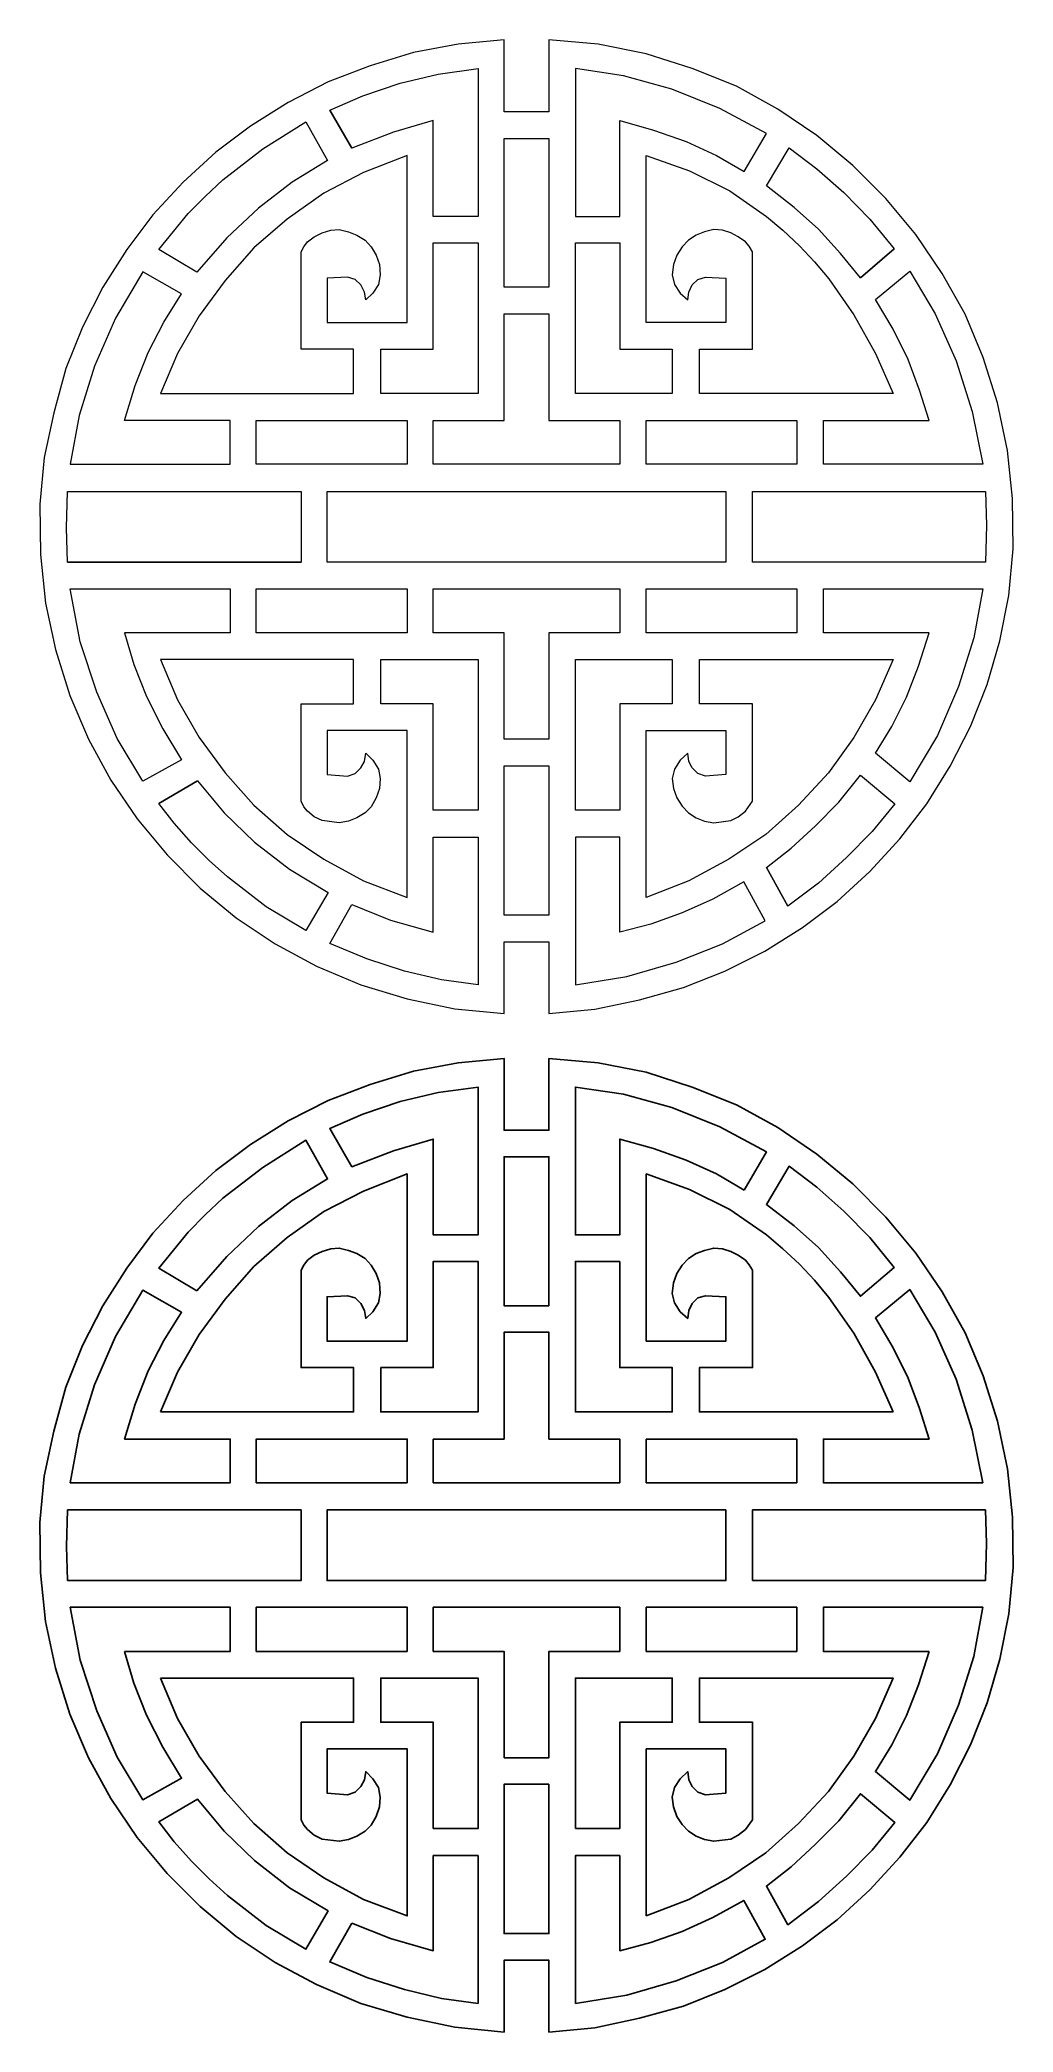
# Model space of a CAD drawing. Header units: centimetres. Extents: x -7.6 to 5.9, y -13.2 to 14.3.
import ezdxf

# ---------------------------------------------------------------- set-up
doc = ezdxf.new("R2010")
doc.units = ezdxf.units.CM
doc.header["$MEASUREMENT"] = 0

msp = doc.modelspace()

# ---------------------------------------------------------------- linework, layer by layer
at = {"lineweight": 9}
for points, knots in [([(-0.55022, 14.25772), (-0.55022, 14.25772), (0.12909, 14.19665), (0.12909, 14.19665), (0.12909, 14.19665), (0.12909, 14.19665), (0.79314, 14.0669), (0.79314, 14.0669), (0.79314, 14.0669), (0.79314, 14.0669), (1.42666, 13.86085), (1.42666, 13.86085), (1.42666, 13.86085), (1.42666, 13.86085), (2.03728, 13.61659), (2.03728, 13.61659), (2.03728, 13.61659), (2.03728, 13.61659), (2.60974, 13.30363), (2.60974, 13.30363), (2.60974, 13.30363), (2.60974, 13.30363), (3.14403, 12.93729), (3.14403, 12.93729), (3.14403, 12.93729), (3.14403, 12.93729), (3.64016, 12.52512), (3.64016, 12.52512), (3.64016, 12.52512), (3.64016, 12.52512), (4.09813, 12.06712), (4.09813, 12.06712), (4.09813, 12.06712), (4.09813, 12.06712), (4.51029, 11.57102), (4.51029, 11.57102), (4.51029, 11.57102), (4.51029, 11.57102), (4.87666, 11.0367), (4.87666, 11.0367), (4.87666, 11.0367), (4.87666, 11.0367), (5.18961, 10.47188), (5.18961, 10.47188), (5.18961, 10.47188), (5.18961, 10.47188), (5.44149, 9.87655), (5.44149, 9.87655), (5.44149, 9.87655), (5.44149, 9.87655), (5.63994, 9.25063), (5.63994, 9.25063), (5.63994, 9.25063), (5.63994, 9.25063), (5.77733, 8.59421), (5.77733, 8.59421), (5.77733, 8.59421), (5.77733, 8.59421), (5.84602, 7.93016), (5.84602, 7.93016), (5.84602, 7.93016), (5.84602, 7.93016), (5.85366, 7.23558), (5.85366, 7.23558), (5.85366, 7.23558), (5.85366, 7.23558), (5.7926, 6.59443), (5.7926, 6.59443), (5.7926, 6.59443), (5.7926, 6.59443), (5.67047, 5.96858), (5.67047, 5.96858), (5.67047, 5.96858), (5.67047, 5.96858), (5.49492, 5.36556), (5.49492, 5.36556), (5.49492, 5.36556), (5.49492, 5.36556), (5.26594, 4.7855), (5.26594, 4.7855), (5.26594, 4.7855), (5.26594, 4.7855), (4.98352, 4.23591), (4.98352, 4.23591), (4.98352, 4.23591), (4.98352, 4.23591), (4.66295, 3.71691), (4.66295, 3.71691), (4.66295, 3.71691), (4.66295, 3.71691), (4.28894, 3.23602), (4.28894, 3.23602), (4.28894, 3.23602), (4.28894, 3.23602), (3.87677, 2.78572), (3.87677, 2.78572), (3.87677, 2.78572), (3.87677, 2.78572), (3.42644, 2.37352), (3.42644, 2.37352), (3.42644, 2.37352), (3.42644, 2.37352), (2.94558, 2.01478), (2.94558, 2.01478), (2.94558, 2.01478), (2.94558, 2.01478), (2.42655, 1.68657), (2.42655, 1.68657), (2.42655, 1.68657), (2.42655, 1.68657), (1.87699, 1.41179), (1.87699, 1.41179), (1.87699, 1.41179), (1.87699, 1.41179), (1.30453, 1.18281), (1.30453, 1.18281), (1.30453, 1.18281), (1.30453, 1.18281), (0.70155, 1.01489), (0.70155, 1.01489), (0.70155, 1.01489), (0.70155, 1.01489), (0.08329, 0.88513), (0.08329, 0.88513), (0.08329, 0.88513), (0.08329, 0.88513), (-0.55022, 0.82407), (-0.55022, 0.82407), (-0.55022, 0.82407), (-0.55022, 0.82407), (-0.55022, 1.81633), (-0.55022, 1.81633), (-0.55022, 1.81633), (-0.55022, 1.81633), (-1.16848, 1.81633), (-1.16848, 1.81633), (-1.16848, 1.81633), (-1.16848, 1.81633), (-1.16848, 0.82407), (-1.16848, 0.82407), (-1.16848, 0.82407), (-1.16848, 0.82407), (-1.84779, 0.89277), (-1.84779, 0.89277), (-1.84779, 0.89277), (-1.84779, 0.89277), (-2.50421, 1.03015), (-2.50421, 1.03015), (-2.50421, 1.03015), (-2.50421, 1.03015), (-3.14536, 1.22097), (-3.14536, 1.22097), (-3.14536, 1.22097), (-3.14536, 1.22097), (-3.75598, 1.48048), (-3.75598, 1.48048), (-3.75598, 1.48048), (-3.75598, 1.48048), (-4.32844, 1.78579), (-4.32844, 1.78579), (-4.32844, 1.78579), (-4.32844, 1.78579), (-4.86273, 2.14453), (-4.86273, 2.14453), (-4.86273, 2.14453), (-4.86273, 2.14453), (-5.35886, 2.55671), (-5.35886, 2.55671), (-5.35886, 2.55671), (-5.35886, 2.55671), (-5.81683, 3.01467), (-5.81683, 3.01467), (-5.81683, 3.01467), (-5.81683, 3.01467), (-6.22899, 3.5108), (-6.22899, 3.5108), (-6.22899, 3.5108), (-6.22899, 3.5108), (-6.59537, 4.04509), (-6.59537, 4.04509), (-6.59537, 4.04509), (-6.59537, 4.04509), (-6.90068, 4.60995), (-6.90068, 4.60995), (-6.90068, 4.60995), (-6.90068, 4.60995), (-7.16019, 5.21294), (-7.16019, 5.21294), (-7.16019, 5.21294), (-7.16019, 5.21294), (-7.35864, 5.84645), (-7.35864, 5.84645), (-7.35864, 5.84645), (-7.35864, 5.84645), (-7.49603, 6.48758), (-7.49603, 6.48758), (-7.49603, 6.48758), (-7.49603, 6.48758), (-7.56473, 7.15926), (-7.56473, 7.15926), (-7.56473, 7.15926), (-7.56473, 7.15926), (-7.57236, 7.85384), (-7.57236, 7.85384), (-7.57236, 7.85384), (-7.57236, 7.85384), (-7.5113, 8.49502), (-7.5113, 8.49502), (-7.5113, 8.49502), (-7.5113, 8.49502), (-7.38154, 9.11324), (-7.38154, 9.11324), (-7.38154, 9.11324), (-7.38154, 9.11324), (-7.21362, 9.72389), (-7.21362, 9.72389), (-7.21362, 9.72389), (-7.21362, 9.72389), (-6.98464, 10.29632), (-6.98464, 10.29632), (-6.98464, 10.29632), (-6.98464, 10.29632), (-6.70222, 10.84591), (-6.70222, 10.84591), (-6.70222, 10.84591), (-6.70222, 10.84591), (-6.37402, 11.3649), (-6.37402, 11.3649), (-6.37402, 11.3649), (-6.37402, 11.3649), (-6.01528, 11.8458), (-6.01528, 11.8458), (-6.01528, 11.8458), (-6.01528, 11.8458), (-5.59547, 12.29613), (-5.59547, 12.29613), (-5.59547, 12.29613), (-5.59547, 12.29613), (-5.14514, 12.7083), (-5.14514, 12.7083), (-5.14514, 12.7083), (-5.14514, 12.7083), (-4.66428, 13.06701), (-4.66428, 13.06701), (-4.66428, 13.06701), (-4.66428, 13.06701), (-4.14525, 13.39521), (-4.14525, 13.39521), (-4.14525, 13.39521), (-4.14525, 13.39521), (-3.59569, 13.67766), (-3.59569, 13.67766), (-3.59569, 13.67766), (-3.59569, 13.67766), (-3.0156, 13.89898), (-3.0156, 13.89898), (-3.0156, 13.89898), (-3.0156, 13.89898), (-2.42025, 14.08216), (-2.42025, 14.08216), (-2.42025, 14.08216), (-2.42025, 14.08216), (-1.80199, 14.19665), (-1.80199, 14.19665), (-1.80199, 14.19665), (-1.80199, 14.19665), (-1.16848, 14.25772), (-1.16848, 14.25772), (-1.16848, 14.25772), (-1.16848, 14.25772), (-1.16848, 13.26549), (-1.16848, 13.26549), (-1.16848, 13.26549), (-1.16848, 13.26549), (-0.55022, 13.26549), (-0.55022, 13.26549), (-0.55022, 13.26549), (-0.55022, 13.26549), (-0.55022, 14.25772), (-0.55022, 14.25772)], [0, 0, 0, 0, 0.01408451, 0.01408451, 0.01408451, 0.01408451, 0.02816901, 0.02816901, 0.02816901, 0.02816901, 0.04225352, 0.04225352, 0.04225352, 0.04225352, 0.05633803, 0.05633803, 0.05633803, 0.05633803, 0.07042254, 0.07042254, 0.07042254, 0.07042254, 0.08450704, 0.08450704, 0.08450704, 0.08450704, 0.09859155, 0.09859155, 0.09859155, 0.09859155, 0.11267606, 0.11267606, 0.11267606, 0.11267606, 0.12676056, 0.12676056, 0.12676056, 0.12676056, 0.14084507, 0.14084507, 0.14084507, 0.14084507, 0.15492958, 0.15492958, 0.15492958, 0.15492958, 0.16901408, 0.16901408, 0.16901408, 0.16901408, 0.18309859, 0.18309859, 0.18309859, 0.18309859, 0.1971831, 0.1971831, 0.1971831, 0.1971831, 0.21126761, 0.21126761, 0.21126761, 0.21126761, 0.22535211, 0.22535211, 0.22535211, 0.22535211, 0.23943662, 0.23943662, 0.23943662, 0.23943662, 0.25352113, 0.25352113, 0.25352113, 0.25352113, 0.26760563, 0.26760563, 0.26760563, 0.26760563, 0.28169014, 0.28169014, 0.28169014, 0.28169014, 0.29577465, 0.29577465, 0.29577465, 0.29577465, 0.30985915, 0.30985915, 0.30985915, 0.30985915, 0.32394366, 0.32394366, 0.32394366, 0.32394366, 0.33802817, 0.33802817, 0.33802817, 0.33802817, 0.35211268, 0.35211268, 0.35211268, 0.35211268, 0.36619718, 0.36619718, 0.36619718, 0.36619718, 0.38028169, 0.38028169, 0.38028169, 0.38028169, 0.3943662, 0.3943662, 0.3943662, 0.3943662, 0.4084507, 0.4084507, 0.4084507, 0.4084507, 0.42253521, 0.42253521, 0.42253521, 0.42253521, 0.43661972, 0.43661972, 0.43661972, 0.43661972, 0.45070423, 0.45070423, 0.45070423, 0.45070423, 0.46478873, 0.46478873, 0.46478873, 0.46478873, 0.47887324, 0.47887324, 0.47887324, 0.47887324, 0.49295775, 0.49295775, 0.49295775, 0.49295775, 0.50704225, 0.50704225, 0.50704225, 0.50704225, 0.52112676, 0.52112676, 0.52112676, 0.52112676, 0.53521127, 0.53521127, 0.53521127, 0.53521127, 0.54929577, 0.54929577, 0.54929577, 0.54929577, 0.56338028, 0.56338028, 0.56338028, 0.56338028, 0.57746479, 0.57746479, 0.57746479, 0.57746479, 0.5915493, 0.5915493, 0.5915493, 0.5915493, 0.6056338, 0.6056338, 0.6056338, 0.6056338, 0.61971831, 0.61971831, 0.61971831, 0.61971831, 0.63380282, 0.63380282, 0.63380282, 0.63380282, 0.64788732, 0.64788732, 0.64788732, 0.64788732, 0.66197183, 0.66197183, 0.66197183, 0.66197183, 0.67605634, 0.67605634, 0.67605634, 0.67605634, 0.69014085, 0.69014085, 0.69014085, 0.69014085, 0.70422535, 0.70422535, 0.70422535, 0.70422535, 0.71830986, 0.71830986, 0.71830986, 0.71830986, 0.73239437, 0.73239437, 0.73239437, 0.73239437, 0.74647887, 0.74647887, 0.74647887, 0.74647887, 0.76056338, 0.76056338, 0.76056338, 0.76056338, 0.77464789, 0.77464789, 0.77464789, 0.77464789, 0.78873239, 0.78873239, 0.78873239, 0.78873239, 0.8028169, 0.8028169, 0.8028169, 0.8028169, 0.81690141, 0.81690141, 0.81690141, 0.81690141, 0.83098592, 0.83098592, 0.83098592, 0.83098592, 0.84507042, 0.84507042, 0.84507042, 0.84507042, 0.85915493, 0.85915493, 0.85915493, 0.85915493, 0.87323944, 0.87323944, 0.87323944, 0.87323944, 0.88732394, 0.88732394, 0.88732394, 0.88732394, 0.90140845, 0.90140845, 0.90140845, 0.90140845, 0.91549296, 0.91549296, 0.91549296, 0.91549296, 0.92957746, 0.92957746, 0.92957746, 0.92957746, 0.94366197, 0.94366197, 0.94366197, 0.94366197, 0.95774648, 0.95774648, 0.95774648, 0.95774648, 0.97183099, 0.97183099, 0.97183099, 0.97183099, 1, 1, 1, 1]), ([(-3.26748, 12.7617), (-3.26748, 12.7617), (-2.69503, 12.98308), (-2.69503, 12.98308), (-2.69503, 12.98308), (-2.69503, 12.98308), (-2.14547, 13.14334), (-2.14547, 13.14334), (-2.14547, 13.14334), (-2.14547, 13.14334), (-2.14547, 11.82287), (-2.14547, 11.82287), (-2.14547, 11.82287), (-2.14547, 11.82287), (-1.52722, 11.82287), (-1.52722, 11.82287), (-1.52722, 11.82287), (-1.52722, 11.82287), (-1.52722, 13.86085), (-1.52722, 13.86085), (-1.52722, 13.86085), (-1.52722, 13.86085), (-2.07678, 13.78452), (-2.07678, 13.78452), (-2.07678, 13.78452), (-2.07678, 13.78452), (-2.60344, 13.6624), (-2.60344, 13.6624), (-2.60344, 13.6624), (-2.60344, 13.6624), (-3.11483, 13.48681), (-3.11483, 13.48681), (-3.11483, 13.48681), (-3.11483, 13.48681), (-3.57279, 13.28836), (-3.57279, 13.28836), (-3.57279, 13.28836), (-3.57279, 13.28836), (-3.26748, 12.7617), (-3.26748, 12.7617)], [0, 0, 0, 0, 0.09090909, 0.09090909, 0.09090909, 0.09090909, 0.18181818, 0.18181818, 0.18181818, 0.18181818, 0.27272727, 0.27272727, 0.27272727, 0.27272727, 0.36363636, 0.36363636, 0.36363636, 0.36363636, 0.45454545, 0.45454545, 0.45454545, 0.45454545, 0.54545455, 0.54545455, 0.54545455, 0.54545455, 0.63636364, 0.63636364, 0.63636364, 0.63636364, 0.72727273, 0.72727273, 0.72727273, 0.72727273, 0.81818182, 0.81818182, 0.81818182, 0.81818182, 1, 1, 1, 1]), ([(2.14414, 12.44112), (2.14414, 12.44112), (1.7625, 12.6625), (1.7625, 12.6625), (1.7625, 12.6625), (1.7625, 12.6625), (1.3427, 12.85329), (1.3427, 12.85329), (1.3427, 12.85329), (1.3427, 12.85329), (0.89237, 13.01361), (0.89237, 13.01361), (0.89237, 13.01361), (0.89237, 13.01361), (0.42677, 13.14334), (0.42677, 13.14334), (0.42677, 13.14334), (0.42677, 13.14334), (0.42677, 11.82287), (0.42677, 11.82287), (0.42677, 11.82287), (0.42677, 11.82287), (-0.18385, 11.82287), (-0.18385, 11.82287), (-0.18385, 11.82287), (-0.18385, 11.82287), (-0.18385, 13.86085), (-0.18385, 13.86085), (-0.18385, 13.86085), (-0.18385, 13.86085), (0.4802, 13.76159), (0.4802, 13.76159), (0.4802, 13.76159), (0.4802, 13.76159), (1.14425, 13.5784), (1.14425, 13.5784), (1.14425, 13.5784), (1.14425, 13.5784), (1.8083, 13.31128), (1.8083, 13.31128), (1.8083, 13.31128), (1.8083, 13.31128), (2.44945, 12.96781), (2.44945, 12.96781), (2.44945, 12.96781), (2.44945, 12.96781), (2.14414, 12.44112), (2.14414, 12.44112)], [0, 0, 0, 0, 0.07692308, 0.07692308, 0.07692308, 0.07692308, 0.15384615, 0.15384615, 0.15384615, 0.15384615, 0.23076923, 0.23076923, 0.23076923, 0.23076923, 0.30769231, 0.30769231, 0.30769231, 0.30769231, 0.38461538, 0.38461538, 0.38461538, 0.38461538, 0.46153846, 0.46153846, 0.46153846, 0.46153846, 0.53846154, 0.53846154, 0.53846154, 0.53846154, 0.61538462, 0.61538462, 0.61538462, 0.61538462, 0.69230769, 0.69230769, 0.69230769, 0.69230769, 0.76923077, 0.76923077, 0.76923077, 0.76923077, 0.84615385, 0.84615385, 0.84615385, 0.84615385, 1, 1, 1, 1]), ([(-3.57279, 13.28836), (-3.57279, 13.28836), (-3.26748, 12.7617), (-3.26748, 12.7617), (-3.26748, 12.7617), (-3.26748, 12.7617), (-3.57279, 13.28836), (-3.57279, 13.28836)], [0, 0, 0, 0, 0.33333333, 0.33333333, 0.33333333, 0.33333333, 1, 1, 1, 1]), ([(-5.40466, 11.05196), (-5.40466, 11.05196), (-4.99249, 11.52523), (-4.99249, 11.52523), (-4.99249, 11.52523), (-4.99249, 11.52523), (-4.55742, 11.93739), (-4.55742, 11.93739), (-4.55742, 11.93739), (-4.55742, 11.93739), (-4.09182, 12.29613), (-4.09182, 12.29613), (-4.09182, 12.29613), (-4.09182, 12.29613), (-3.60333, 12.59378), (-3.60333, 12.59378), (-3.60333, 12.59378), (-3.60333, 12.59378), (-3.901, 13.12807), (-3.901, 13.12807), (-3.901, 13.12807), (-3.901, 13.12807), (-4.49636, 12.7541), (-4.49636, 12.7541), (-4.49636, 12.7541), (-4.49636, 12.7541), (-5.04592, 12.32667), (-5.04592, 12.32667), (-5.04592, 12.32667), (-5.04592, 12.32667), (-5.29017, 12.09765), (-5.29017, 12.09765), (-5.29017, 12.09765), (-5.29017, 12.09765), (-5.52678, 11.86106), (-5.52678, 11.86106), (-5.52678, 11.86106), (-5.52678, 11.86106), (-5.93132, 11.3649), (-5.93132, 11.3649), (-5.93132, 11.3649), (-5.93132, 11.3649), (-5.40466, 11.05196), (-5.40466, 11.05196)], [0, 0, 0, 0, 0.08333333, 0.08333333, 0.08333333, 0.08333333, 0.16666667, 0.16666667, 0.16666667, 0.16666667, 0.25, 0.25, 0.25, 0.25, 0.33333333, 0.33333333, 0.33333333, 0.33333333, 0.41666667, 0.41666667, 0.41666667, 0.41666667, 0.5, 0.5, 0.5, 0.5, 0.58333333, 0.58333333, 0.58333333, 0.58333333, 0.66666667, 0.66666667, 0.66666667, 0.66666667, 0.75, 0.75, 0.75, 0.75, 0.83333333, 0.83333333, 0.83333333, 0.83333333, 1, 1, 1, 1]), ([(-5.90842, 9.38039), (-5.90842, 9.38039), (-5.6718, 9.92995), (-5.6718, 9.92995), (-5.6718, 9.92995), (-5.6718, 9.92995), (-5.37412, 10.44901), (-5.37412, 10.44901), (-5.37412, 10.44901), (-5.37412, 10.44901), (-5.01539, 10.9375), (-5.01539, 10.9375), (-5.01539, 10.9375), (-5.01539, 10.9375), (-4.61848, 11.38783), (-4.61848, 11.38783), (-4.61848, 11.38783), (-4.61848, 11.38783), (-4.16052, 11.78474), (-4.16052, 11.78474), (-4.16052, 11.78474), (-4.16052, 11.78474), (-3.65675, 12.14345), (-3.65675, 12.14345), (-3.65675, 12.14345), (-3.65675, 12.14345), (-3.1072, 12.42586), (-3.1072, 12.42586), (-3.1072, 12.42586), (-3.1072, 12.42586), (-2.50421, 12.6625), (-2.50421, 12.6625), (-2.50421, 12.6625), (-2.50421, 12.6625), (-2.50421, 10.35738), (-2.50421, 10.35738), (-2.50421, 10.35738), (-2.50421, 10.35738), (-3.61096, 10.35738), (-3.61096, 10.35738), (-3.61096, 10.35738), (-3.61096, 10.35738), (-3.61096, 10.96803), (-3.61096, 10.96803), (-3.61096, 10.96803), (-3.61096, 10.96803), (-3.32855, 10.9833), (-3.32855, 10.9833), (-3.32855, 10.9833), (-3.32855, 10.9833), (-3.22169, 10.95277), (-3.22169, 10.95277), (-3.22169, 10.95277), (-3.22169, 10.95277), (-3.14536, 10.87644), (-3.14536, 10.87644), (-3.14536, 10.87644), (-3.14536, 10.87644), (-3.09193, 10.77719), (-3.09193, 10.77719), (-3.09193, 10.77719), (-3.09193, 10.77719), (-3.07666, 10.67032), (-3.07666, 10.67032), (-3.07666, 10.67032), (-3.07666, 10.67032), (-2.97744, 10.76192), (-2.97744, 10.76192), (-2.97744, 10.76192), (-2.97744, 10.76192), (-2.90111, 10.88404), (-2.90111, 10.88404), (-2.90111, 10.88404), (-2.90111, 10.88404), (-2.87822, 11.01383), (-2.87822, 11.01383), (-2.87822, 11.01383), (-2.87822, 11.01383), (-2.88585, 11.15882), (-2.88585, 11.15882), (-2.88585, 11.15882), (-2.88585, 11.15882), (-2.93164, 11.28858), (-2.93164, 11.28858), (-2.93164, 11.28858), (-2.93164, 11.28858), (-3.00034, 11.4031), (-3.00034, 11.4031), (-3.00034, 11.4031), (-3.00034, 11.4031), (-3.0843, 11.49469), (-3.0843, 11.49469), (-3.0843, 11.49469), (-3.0843, 11.49469), (-3.19879, 11.56335), (-3.19879, 11.56335), (-3.19879, 11.56335), (-3.19879, 11.56335), (-3.31328, 11.60916), (-3.31328, 11.60916), (-3.31328, 11.60916), (-3.31328, 11.60916), (-3.44304, 11.63968), (-3.44304, 11.63968), (-3.44304, 11.63968), (-3.44304, 11.63968), (-3.55753, 11.63208), (-3.55753, 11.63208), (-3.55753, 11.63208), (-3.55753, 11.63208), (-3.67965, 11.59389), (-3.67965, 11.59389), (-3.67965, 11.59389), (-3.67965, 11.59389), (-3.78651, 11.54049), (-3.78651, 11.54049), (-3.78651, 11.54049), (-3.78651, 11.54049), (-3.8781, 11.47176), (-3.8781, 11.47176), (-3.8781, 11.47176), (-3.8781, 11.47176), (-3.93153, 11.4031), (-3.93153, 11.4031), (-3.93153, 11.4031), (-3.93153, 11.4031), (-3.9697, 11.33437), (-3.9697, 11.33437), (-3.9697, 11.33437), (-3.9697, 11.33437), (-3.9697, 9.99101), (-3.9697, 9.99101), (-3.9697, 9.99101), (-3.9697, 9.99101), (-3.24459, 9.99101), (-3.24459, 9.99101), (-3.24459, 9.99101), (-3.24459, 9.99101), (-3.24459, 9.38039), (-3.24459, 9.38039), (-3.24459, 9.38039), (-3.24459, 9.38039), (-5.90842, 9.38039), (-5.90842, 9.38039)], [0, 0, 0, 0, 0.02702703, 0.02702703, 0.02702703, 0.02702703, 0.05405405, 0.05405405, 0.05405405, 0.05405405, 0.08108108, 0.08108108, 0.08108108, 0.08108108, 0.10810811, 0.10810811, 0.10810811, 0.10810811, 0.13513514, 0.13513514, 0.13513514, 0.13513514, 0.16216216, 0.16216216, 0.16216216, 0.16216216, 0.18918919, 0.18918919, 0.18918919, 0.18918919, 0.21621622, 0.21621622, 0.21621622, 0.21621622, 0.24324324, 0.24324324, 0.24324324, 0.24324324, 0.27027027, 0.27027027, 0.27027027, 0.27027027, 0.2972973, 0.2972973, 0.2972973, 0.2972973, 0.32432432, 0.32432432, 0.32432432, 0.32432432, 0.35135135, 0.35135135, 0.35135135, 0.35135135, 0.37837838, 0.37837838, 0.37837838, 0.37837838, 0.40540541, 0.40540541, 0.40540541, 0.40540541, 0.43243243, 0.43243243, 0.43243243, 0.43243243, 0.45945946, 0.45945946, 0.45945946, 0.45945946, 0.48648649, 0.48648649, 0.48648649, 0.48648649, 0.51351351, 0.51351351, 0.51351351, 0.51351351, 0.54054054, 0.54054054, 0.54054054, 0.54054054, 0.56756757, 0.56756757, 0.56756757, 0.56756757, 0.59459459, 0.59459459, 0.59459459, 0.59459459, 0.62162162, 0.62162162, 0.62162162, 0.62162162, 0.64864865, 0.64864865, 0.64864865, 0.64864865, 0.67567568, 0.67567568, 0.67567568, 0.67567568, 0.7027027, 0.7027027, 0.7027027, 0.7027027, 0.72972973, 0.72972973, 0.72972973, 0.72972973, 0.75675676, 0.75675676, 0.75675676, 0.75675676, 0.78378378, 0.78378378, 0.78378378, 0.78378378, 0.81081081, 0.81081081, 0.81081081, 0.81081081, 0.83783784, 0.83783784, 0.83783784, 0.83783784, 0.86486486, 0.86486486, 0.86486486, 0.86486486, 0.89189189, 0.89189189, 0.89189189, 0.89189189, 0.91891892, 0.91891892, 0.91891892, 0.91891892, 0.94594595, 0.94594595, 0.94594595, 0.94594595, 1, 1, 1, 1]), ([(-0.55022, 10.84591), (-0.55022, 10.84591), (-0.55022, 12.89909), (-0.55022, 12.89909), (-0.55022, 12.89909), (-0.55022, 12.89909), (-1.16848, 12.89909), (-1.16848, 12.89909), (-1.16848, 12.89909), (-1.16848, 12.89909), (-1.16848, 10.84591), (-1.16848, 10.84591), (-1.16848, 10.84591), (-1.16848, 10.84591), (-0.55022, 10.84591), (-0.55022, 10.84591)], [0, 0, 0, 0, 0.2, 0.2, 0.2, 0.2, 0.4, 0.4, 0.4, 0.4, 0.6, 0.6, 0.6, 0.6, 1, 1, 1, 1]), ([(4.19735, 9.38039), (4.19735, 9.38039), (3.9531, 9.92995), (3.9531, 9.92995), (3.9531, 9.92995), (3.9531, 9.92995), (3.65543, 10.46427), (3.65543, 10.46427), (3.65543, 10.46427), (3.65543, 10.46427), (3.31195, 10.96037), (3.31195, 10.96037), (3.31195, 10.96037), (3.31195, 10.96037), (3.1135, 11.19699), (3.1135, 11.19699), (3.1135, 11.19699), (3.1135, 11.19699), (2.90741, 11.41837), (2.90741, 11.41837), (2.90741, 11.41837), (2.90741, 11.41837), (2.67843, 11.63208), (2.67843, 11.63208), (2.67843, 11.63208), (2.67843, 11.63208), (2.44945, 11.82287), (2.44945, 11.82287), (2.44945, 11.82287), (2.44945, 11.82287), (1.94569, 12.17397), (1.94569, 12.17397), (1.94569, 12.17397), (1.94569, 12.17397), (1.3885, 12.44879), (1.3885, 12.44879), (1.3885, 12.44879), (1.3885, 12.44879), (0.79314, 12.6625), (0.79314, 12.6625), (0.79314, 12.6625), (0.79314, 12.6625), (0.79314, 10.35738), (0.79314, 10.35738), (0.79314, 10.35738), (0.79314, 10.35738), (1.89226, 10.35738), (1.89226, 10.35738), (1.89226, 10.35738), (1.89226, 10.35738), (1.89226, 10.96803), (1.89226, 10.96803), (1.89226, 10.96803), (1.89226, 10.96803), (1.60984, 10.9833), (1.60984, 10.9833), (1.60984, 10.9833), (1.60984, 10.9833), (1.50299, 10.95277), (1.50299, 10.95277), (1.50299, 10.95277), (1.50299, 10.95277), (1.42666, 10.87644), (1.42666, 10.87644), (1.42666, 10.87644), (1.42666, 10.87644), (1.38086, 10.77719), (1.38086, 10.77719), (1.38086, 10.77719), (1.38086, 10.77719), (1.3656, 10.67032), (1.3656, 10.67032), (1.3656, 10.67032), (1.3656, 10.67032), (1.25874, 10.76192), (1.25874, 10.76192), (1.25874, 10.76192), (1.25874, 10.76192), (1.18241, 10.88404), (1.18241, 10.88404), (1.18241, 10.88404), (1.18241, 10.88404), (1.15188, 11.01383), (1.15188, 11.01383), (1.15188, 11.01383), (1.15188, 11.01383), (1.16715, 11.15882), (1.16715, 11.15882), (1.16715, 11.15882), (1.16715, 11.15882), (1.21295, 11.28858), (1.21295, 11.28858), (1.21295, 11.28858), (1.21295, 11.28858), (1.28927, 11.4031), (1.28927, 11.4031), (1.28927, 11.4031), (1.28927, 11.4031), (1.37323, 11.49469), (1.37323, 11.49469), (1.37323, 11.49469), (1.37323, 11.49469), (1.48009, 11.56335), (1.48009, 11.56335), (1.48009, 11.56335), (1.48009, 11.56335), (1.59458, 11.60916), (1.59458, 11.60916), (1.59458, 11.60916), (1.59458, 11.60916), (1.72434, 11.63968), (1.72434, 11.63968), (1.72434, 11.63968), (1.72434, 11.63968), (1.84646, 11.63208), (1.84646, 11.63208), (1.84646, 11.63208), (1.84646, 11.63208), (1.96095, 11.59389), (1.96095, 11.59389), (1.96095, 11.59389), (1.96095, 11.59389), (2.06018, 11.54049), (2.06018, 11.54049), (2.06018, 11.54049), (2.06018, 11.54049), (2.1594, 11.47176), (2.1594, 11.47176), (2.1594, 11.47176), (2.1594, 11.47176), (2.21283, 11.4107), (2.21283, 11.4107), (2.21283, 11.4107), (2.21283, 11.4107), (2.25863, 11.33437), (2.25863, 11.33437), (2.25863, 11.33437), (2.25863, 11.33437), (2.25863, 9.99101), (2.25863, 9.99101), (2.25863, 9.99101), (2.25863, 9.99101), (1.52589, 9.99101), (1.52589, 9.99101), (1.52589, 9.99101), (1.52589, 9.99101), (1.52589, 9.38039), (1.52589, 9.38039), (1.52589, 9.38039), (1.52589, 9.38039), (4.19735, 9.38039), (4.19735, 9.38039)], [0, 0, 0, 0, 0.02564103, 0.02564103, 0.02564103, 0.02564103, 0.05128205, 0.05128205, 0.05128205, 0.05128205, 0.07692308, 0.07692308, 0.07692308, 0.07692308, 0.1025641, 0.1025641, 0.1025641, 0.1025641, 0.12820513, 0.12820513, 0.12820513, 0.12820513, 0.15384615, 0.15384615, 0.15384615, 0.15384615, 0.17948718, 0.17948718, 0.17948718, 0.17948718, 0.20512821, 0.20512821, 0.20512821, 0.20512821, 0.23076923, 0.23076923, 0.23076923, 0.23076923, 0.25641026, 0.25641026, 0.25641026, 0.25641026, 0.28205128, 0.28205128, 0.28205128, 0.28205128, 0.30769231, 0.30769231, 0.30769231, 0.30769231, 0.33333333, 0.33333333, 0.33333333, 0.33333333, 0.35897436, 0.35897436, 0.35897436, 0.35897436, 0.38461538, 0.38461538, 0.38461538, 0.38461538, 0.41025641, 0.41025641, 0.41025641, 0.41025641, 0.43589744, 0.43589744, 0.43589744, 0.43589744, 0.46153846, 0.46153846, 0.46153846, 0.46153846, 0.48717949, 0.48717949, 0.48717949, 0.48717949, 0.51282051, 0.51282051, 0.51282051, 0.51282051, 0.53846154, 0.53846154, 0.53846154, 0.53846154, 0.56410256, 0.56410256, 0.56410256, 0.56410256, 0.58974359, 0.58974359, 0.58974359, 0.58974359, 0.61538462, 0.61538462, 0.61538462, 0.61538462, 0.64102564, 0.64102564, 0.64102564, 0.64102564, 0.66666667, 0.66666667, 0.66666667, 0.66666667, 0.69230769, 0.69230769, 0.69230769, 0.69230769, 0.71794872, 0.71794872, 0.71794872, 0.71794872, 0.74358974, 0.74358974, 0.74358974, 0.74358974, 0.76923077, 0.76923077, 0.76923077, 0.76923077, 0.79487179, 0.79487179, 0.79487179, 0.79487179, 0.82051282, 0.82051282, 0.82051282, 0.82051282, 0.84615385, 0.84615385, 0.84615385, 0.84615385, 0.87179487, 0.87179487, 0.87179487, 0.87179487, 0.8974359, 0.8974359, 0.8974359, 0.8974359, 0.92307692, 0.92307692, 0.92307692, 0.92307692, 0.94871795, 0.94871795, 0.94871795, 0.94871795, 1, 1, 1, 1]), ([(4.21262, 11.37257), (4.21262, 11.37257), (3.87677, 11.78474), (3.87677, 11.78474), (3.87677, 11.78474), (3.87677, 11.78474), (3.51803, 12.15108), (3.51803, 12.15108), (3.51803, 12.15108), (3.51803, 12.15108), (3.14403, 12.47932), (3.14403, 12.47932), (3.14403, 12.47932), (3.14403, 12.47932), (2.76239, 12.76936), (2.76239, 12.76936), (2.76239, 12.76936), (2.76239, 12.76936), (2.44945, 12.24267), (2.44945, 12.24267), (2.44945, 12.24267), (2.44945, 12.24267), (2.83109, 11.94499), (2.83109, 11.94499), (2.83109, 11.94499), (2.83109, 11.94499), (3.16693, 11.64735), (3.16693, 11.64735), (3.16693, 11.64735), (3.16693, 11.64735), (3.47224, 11.31151), (3.47224, 11.31151), (3.47224, 11.31151), (3.47224, 11.31151), (3.74702, 10.97563), (3.74702, 10.97563), (3.74702, 10.97563), (3.74702, 10.97563), (4.21262, 11.37257), (4.21262, 11.37257)], [0, 0, 0, 0, 0.09090909, 0.09090909, 0.09090909, 0.09090909, 0.18181818, 0.18181818, 0.18181818, 0.18181818, 0.27272727, 0.27272727, 0.27272727, 0.27272727, 0.36363636, 0.36363636, 0.36363636, 0.36363636, 0.45454545, 0.45454545, 0.45454545, 0.45454545, 0.54545455, 0.54545455, 0.54545455, 0.54545455, 0.63636364, 0.63636364, 0.63636364, 0.63636364, 0.72727273, 0.72727273, 0.72727273, 0.72727273, 0.81818182, 0.81818182, 0.81818182, 0.81818182, 1, 1, 1, 1]), ([(-2.87058, 9.99101), (-2.87058, 9.99101), (-2.87058, 9.38039), (-2.87058, 9.38039), (-2.87058, 9.38039), (-2.87058, 9.38039), (-1.52722, 9.38039), (-1.52722, 9.38039), (-1.52722, 9.38039), (-1.52722, 9.38039), (-1.52722, 11.4565), (-1.52722, 11.4565), (-1.52722, 11.4565), (-1.52722, 11.4565), (-2.14547, 11.4565), (-2.14547, 11.4565), (-2.14547, 11.4565), (-2.14547, 11.4565), (-2.14547, 9.99101), (-2.14547, 9.99101), (-2.14547, 9.99101), (-2.14547, 9.99101), (-2.87058, 9.99101), (-2.87058, 9.99101)], [0, 0, 0, 0, 0.14285714, 0.14285714, 0.14285714, 0.14285714, 0.28571429, 0.28571429, 0.28571429, 0.28571429, 0.42857143, 0.42857143, 0.42857143, 0.42857143, 0.57142857, 0.57142857, 0.57142857, 0.57142857, 0.71428571, 0.71428571, 0.71428571, 0.71428571, 1, 1, 1, 1]), ([(0.42677, 11.4565), (0.42677, 11.4565), (-0.18385, 11.4565), (-0.18385, 11.4565), (-0.18385, 11.4565), (-0.18385, 11.4565), (-0.18385, 9.38039), (-0.18385, 9.38039), (-0.18385, 9.38039), (-0.18385, 9.38039), (1.15188, 9.38039), (1.15188, 9.38039), (1.15188, 9.38039), (1.15188, 9.38039), (1.15188, 9.99101), (1.15188, 9.99101), (1.15188, 9.99101), (1.15188, 9.99101), (0.42677, 9.99101), (0.42677, 9.99101), (0.42677, 9.99101), (0.42677, 9.99101), (0.42677, 11.4565), (0.42677, 11.4565)], [0, 0, 0, 0, 0.14285714, 0.14285714, 0.14285714, 0.14285714, 0.28571429, 0.28571429, 0.28571429, 0.28571429, 0.42857143, 0.42857143, 0.42857143, 0.42857143, 0.57142857, 0.57142857, 0.57142857, 0.57142857, 0.71428571, 0.71428571, 0.71428571, 0.71428571, 1, 1, 1, 1]), ([(3.74702, 10.97563), (3.74702, 10.97563), (4.21262, 11.37257), (4.21262, 11.37257), (4.21262, 11.37257), (4.21262, 11.37257), (3.74702, 10.97563), (3.74702, 10.97563)], [0, 0, 0, 0, 0.33333333, 0.33333333, 0.33333333, 0.33333333, 1, 1, 1, 1]), ([(-7.15256, 8.4034), (-7.15256, 8.4034), (-7.03043, 9.07511), (-7.03043, 9.07511), (-7.03043, 9.07511), (-7.03043, 9.07511), (-6.81672, 9.75442), (-6.81672, 9.75442), (-6.81672, 9.75442), (-6.81672, 9.75442), (-6.52667, 10.41847), (-6.52667, 10.41847), (-6.52667, 10.41847), (-6.52667, 10.41847), (-6.15267, 11.05962), (-6.15267, 11.05962), (-6.15267, 11.05962), (-6.15267, 11.05962), (-5.61837, 10.75432), (-5.61837, 10.75432), (-5.61837, 10.75432), (-5.61837, 10.75432), (-5.86262, 10.36501), (-5.86262, 10.36501), (-5.86262, 10.36501), (-5.86262, 10.36501), (-6.07634, 9.94521), (-6.07634, 9.94521), (-6.07634, 9.94521), (-6.07634, 9.94521), (-6.25953, 9.48725), (-6.25953, 9.48725), (-6.25953, 9.48725), (-6.25953, 9.48725), (-6.40455, 9.00638), (-6.40455, 9.00638), (-6.40455, 9.00638), (-6.40455, 9.00638), (-4.94669, 9.00638), (-4.94669, 9.00638), (-4.94669, 9.00638), (-4.94669, 9.00638), (-4.94669, 8.4034), (-4.94669, 8.4034), (-4.94669, 8.4034), (-4.94669, 8.4034), (-7.15256, 8.4034), (-7.15256, 8.4034)], [0, 0, 0, 0, 0.07692308, 0.07692308, 0.07692308, 0.07692308, 0.15384615, 0.15384615, 0.15384615, 0.15384615, 0.23076923, 0.23076923, 0.23076923, 0.23076923, 0.30769231, 0.30769231, 0.30769231, 0.30769231, 0.38461538, 0.38461538, 0.38461538, 0.38461538, 0.46153846, 0.46153846, 0.46153846, 0.46153846, 0.53846154, 0.53846154, 0.53846154, 0.53846154, 0.61538462, 0.61538462, 0.61538462, 0.61538462, 0.69230769, 0.69230769, 0.69230769, 0.69230769, 0.76923077, 0.76923077, 0.76923077, 0.76923077, 0.84615385, 0.84615385, 0.84615385, 0.84615385, 1, 1, 1, 1]), ([(5.43386, 8.4034), (5.43386, 8.4034), (5.28883, 9.12851), (5.28883, 9.12851), (5.28883, 9.12851), (5.28883, 9.12851), (5.06749, 9.83075), (5.06749, 9.83075), (5.06749, 9.83075), (5.06749, 9.83075), (4.77744, 10.47954), (4.77744, 10.47954), (4.77744, 10.47954), (4.77744, 10.47954), (4.42633, 11.06722), (4.42633, 11.06722), (4.42633, 11.06722), (4.42633, 11.06722), (3.9531, 10.67799), (3.9531, 10.67799), (3.9531, 10.67799), (3.9531, 10.67799), (4.19735, 10.26579), (4.19735, 10.26579), (4.19735, 10.26579), (4.19735, 10.26579), (4.40344, 9.84602), (4.40344, 9.84602), (4.40344, 9.84602), (4.40344, 9.84602), (4.56372, 9.42619), (4.56372, 9.42619), (4.56372, 9.42619), (4.56372, 9.42619), (4.69348, 9.00638), (4.69348, 9.00638), (4.69348, 9.00638), (4.69348, 9.00638), (3.23562, 9.00638), (3.23562, 9.00638), (3.23562, 9.00638), (3.23562, 9.00638), (3.23562, 8.4034), (3.23562, 8.4034), (3.23562, 8.4034), (3.23562, 8.4034), (5.43386, 8.4034), (5.43386, 8.4034)], [0, 0, 0, 0, 0.07692308, 0.07692308, 0.07692308, 0.07692308, 0.15384615, 0.15384615, 0.15384615, 0.15384615, 0.23076923, 0.23076923, 0.23076923, 0.23076923, 0.30769231, 0.30769231, 0.30769231, 0.30769231, 0.38461538, 0.38461538, 0.38461538, 0.38461538, 0.46153846, 0.46153846, 0.46153846, 0.46153846, 0.53846154, 0.53846154, 0.53846154, 0.53846154, 0.61538462, 0.61538462, 0.61538462, 0.61538462, 0.69230769, 0.69230769, 0.69230769, 0.69230769, 0.76923077, 0.76923077, 0.76923077, 0.76923077, 0.84615385, 0.84615385, 0.84615385, 0.84615385, 1, 1, 1, 1]), ([(-2.14547, 9.00638), (-2.14547, 9.00638), (-2.14547, 8.4034), (-2.14547, 8.4034), (-2.14547, 8.4034), (-2.14547, 8.4034), (0.42677, 8.4034), (0.42677, 8.4034), (0.42677, 8.4034), (0.42677, 8.4034), (0.42677, 9.00638), (0.42677, 9.00638), (0.42677, 9.00638), (0.42677, 9.00638), (-0.55022, 9.00638), (-0.55022, 9.00638), (-0.55022, 9.00638), (-0.55022, 9.00638), (-0.55022, 10.47954), (-0.55022, 10.47954), (-0.55022, 10.47954), (-0.55022, 10.47954), (-1.16848, 10.47954), (-1.16848, 10.47954), (-1.16848, 10.47954), (-1.16848, 10.47954), (-1.16848, 9.00638), (-1.16848, 9.00638), (-1.16848, 9.00638), (-1.16848, 9.00638), (-2.14547, 9.00638), (-2.14547, 9.00638)], [0, 0, 0, 0, 0.11111111, 0.11111111, 0.11111111, 0.11111111, 0.22222222, 0.22222222, 0.22222222, 0.22222222, 0.33333333, 0.33333333, 0.33333333, 0.33333333, 0.44444444, 0.44444444, 0.44444444, 0.44444444, 0.55555556, 0.55555556, 0.55555556, 0.55555556, 0.66666667, 0.66666667, 0.66666667, 0.66666667, 0.77777778, 0.77777778, 0.77777778, 0.77777778, 1, 1, 1, 1]), ([(-2.50421, 8.4034), (-2.50421, 8.4034), (-2.50421, 9.00638), (-2.50421, 9.00638), (-2.50421, 9.00638), (-2.50421, 9.00638), (-4.58795, 9.00638), (-4.58795, 9.00638), (-4.58795, 9.00638), (-4.58795, 9.00638), (-4.58795, 8.4034), (-4.58795, 8.4034), (-4.58795, 8.4034), (-4.58795, 8.4034), (-2.50421, 8.4034), (-2.50421, 8.4034)], [0, 0, 0, 0, 0.2, 0.2, 0.2, 0.2, 0.4, 0.4, 0.4, 0.4, 0.6, 0.6, 0.6, 0.6, 1, 1, 1, 1]), ([(0.79314, 9.00638), (0.79314, 9.00638), (0.79314, 8.4034), (0.79314, 8.4034), (0.79314, 8.4034), (0.79314, 8.4034), (2.86925, 8.4034), (2.86925, 8.4034), (2.86925, 8.4034), (2.86925, 8.4034), (2.86925, 9.00638), (2.86925, 9.00638), (2.86925, 9.00638), (2.86925, 9.00638), (0.79314, 9.00638), (0.79314, 9.00638)], [0, 0, 0, 0, 0.2, 0.2, 0.2, 0.2, 0.4, 0.4, 0.4, 0.4, 0.6, 0.6, 0.6, 0.6, 1, 1, 1, 1]), ([(-3.9697, 7.0524), (-3.9697, 7.0524), (-3.9697, 8.02942), (-3.9697, 8.02942), (-3.9697, 8.02942), (-3.9697, 8.02942), (-7.19072, 8.02942), (-7.19072, 8.02942), (-7.19072, 8.02942), (-7.19072, 8.02942), (-7.20599, 7.52566), (-7.20599, 7.52566), (-7.20599, 7.52566), (-7.20599, 7.52566), (-7.19072, 7.0524), (-7.19072, 7.0524), (-7.19072, 7.0524), (-7.19072, 7.0524), (-3.9697, 7.0524), (-3.9697, 7.0524)], [0, 0, 0, 0, 0.16666667, 0.16666667, 0.16666667, 0.16666667, 0.33333333, 0.33333333, 0.33333333, 0.33333333, 0.5, 0.5, 0.5, 0.5, 0.66666667, 0.66666667, 0.66666667, 0.66666667, 1, 1, 1, 1]), ([(1.89226, 8.02942), (1.89226, 8.02942), (-3.61096, 8.02942), (-3.61096, 8.02942), (-3.61096, 8.02942), (-3.61096, 8.02942), (-3.61096, 7.0524), (-3.61096, 7.0524), (-3.61096, 7.0524), (-3.61096, 7.0524), (1.89226, 7.0524), (1.89226, 7.0524), (1.89226, 7.0524), (1.89226, 7.0524), (1.89226, 7.54093), (1.89226, 7.54093), (1.89226, 7.54093), (1.89226, 7.54093), (1.89226, 8.02942), (1.89226, 8.02942)], [0, 0, 0, 0, 0.16666667, 0.16666667, 0.16666667, 0.16666667, 0.33333333, 0.33333333, 0.33333333, 0.33333333, 0.5, 0.5, 0.5, 0.5, 0.66666667, 0.66666667, 0.66666667, 0.66666667, 1, 1, 1, 1]), ([(2.25863, 7.0524), (2.25863, 7.0524), (5.47202, 7.0524), (5.47202, 7.0524), (5.47202, 7.0524), (5.47202, 7.0524), (5.48729, 7.56379), (5.48729, 7.56379), (5.48729, 7.56379), (5.48729, 7.56379), (5.47202, 8.02942), (5.47202, 8.02942), (5.47202, 8.02942), (5.47202, 8.02942), (2.25863, 8.02942), (2.25863, 8.02942), (2.25863, 8.02942), (2.25863, 8.02942), (2.25863, 7.0524), (2.25863, 7.0524)], [0, 0, 0, 0, 0.16666667, 0.16666667, 0.16666667, 0.16666667, 0.33333333, 0.33333333, 0.33333333, 0.33333333, 0.5, 0.5, 0.5, 0.5, 0.66666667, 0.66666667, 0.66666667, 0.66666667, 1, 1, 1, 1]), ([(-7.19072, 7.0524), (-7.19072, 7.0524), (-3.9697, 7.0524), (-3.9697, 7.0524), (-3.9697, 7.0524), (-3.9697, 7.0524), (-7.19072, 7.0524), (-7.19072, 7.0524)], [0, 0, 0, 0, 0.33333333, 0.33333333, 0.33333333, 0.33333333, 1, 1, 1, 1]), ([(-6.40455, 6.07544), (-6.40455, 6.07544), (-4.94669, 6.07544), (-4.94669, 6.07544), (-4.94669, 6.07544), (-4.94669, 6.07544), (-4.94669, 6.68602), (-4.94669, 6.68602), (-4.94669, 6.68602), (-4.94669, 6.68602), (-7.15256, 6.68602), (-7.15256, 6.68602), (-7.15256, 6.68602), (-7.15256, 6.68602), (-7.01517, 5.95331), (-7.01517, 5.95331), (-7.01517, 5.95331), (-7.01517, 5.95331), (-6.78618, 5.25873), (-6.78618, 5.25873), (-6.78618, 5.25873), (-6.78618, 5.25873), (-6.50377, 4.61758), (-6.50377, 4.61758), (-6.50377, 4.61758), (-6.50377, 4.61758), (-6.15267, 4.02983), (-6.15267, 4.02983), (-6.15267, 4.02983), (-6.15267, 4.02983), (-5.61837, 4.32751), (-5.61837, 4.32751), (-5.61837, 4.32751), (-5.61837, 4.32751), (-5.87789, 4.75497), (-5.87789, 4.75497), (-5.87789, 4.75497), (-5.87789, 4.75497), (-6.09924, 5.19767), (-6.09924, 5.19767), (-6.09924, 5.19767), (-6.09924, 5.19767), (-6.27479, 5.64034), (-6.27479, 5.64034), (-6.27479, 5.64034), (-6.27479, 5.64034), (-6.40455, 6.07544), (-6.40455, 6.07544)], [0, 0, 0, 0, 0.07692308, 0.07692308, 0.07692308, 0.07692308, 0.15384615, 0.15384615, 0.15384615, 0.15384615, 0.23076923, 0.23076923, 0.23076923, 0.23076923, 0.30769231, 0.30769231, 0.30769231, 0.30769231, 0.38461538, 0.38461538, 0.38461538, 0.38461538, 0.46153846, 0.46153846, 0.46153846, 0.46153846, 0.53846154, 0.53846154, 0.53846154, 0.53846154, 0.61538462, 0.61538462, 0.61538462, 0.61538462, 0.69230769, 0.69230769, 0.69230769, 0.69230769, 0.76923077, 0.76923077, 0.76923077, 0.76923077, 0.84615385, 0.84615385, 0.84615385, 0.84615385, 1, 1, 1, 1]), ([(-2.50421, 6.07544), (-2.50421, 6.07544), (-2.50421, 6.68602), (-2.50421, 6.68602), (-2.50421, 6.68602), (-2.50421, 6.68602), (-4.58795, 6.68602), (-4.58795, 6.68602), (-4.58795, 6.68602), (-4.58795, 6.68602), (-4.58795, 6.07544), (-4.58795, 6.07544), (-4.58795, 6.07544), (-4.58795, 6.07544), (-2.50421, 6.07544), (-2.50421, 6.07544)], [0, 0, 0, 0, 0.2, 0.2, 0.2, 0.2, 0.4, 0.4, 0.4, 0.4, 0.6, 0.6, 0.6, 0.6, 1, 1, 1, 1]), ([(-1.16848, 4.60995), (-1.16848, 4.60995), (-0.55022, 4.60995), (-0.55022, 4.60995), (-0.55022, 4.60995), (-0.55022, 4.60995), (-0.55022, 6.07544), (-0.55022, 6.07544), (-0.55022, 6.07544), (-0.55022, 6.07544), (0.42677, 6.07544), (0.42677, 6.07544), (0.42677, 6.07544), (0.42677, 6.07544), (0.42677, 6.68602), (0.42677, 6.68602), (0.42677, 6.68602), (0.42677, 6.68602), (-2.14547, 6.68602), (-2.14547, 6.68602), (-2.14547, 6.68602), (-2.14547, 6.68602), (-2.14547, 6.07544), (-2.14547, 6.07544), (-2.14547, 6.07544), (-2.14547, 6.07544), (-1.16848, 6.07544), (-1.16848, 6.07544), (-1.16848, 6.07544), (-1.16848, 6.07544), (-1.16848, 4.60995), (-1.16848, 4.60995)], [0, 0, 0, 0, 0.11111111, 0.11111111, 0.11111111, 0.11111111, 0.22222222, 0.22222222, 0.22222222, 0.22222222, 0.33333333, 0.33333333, 0.33333333, 0.33333333, 0.44444444, 0.44444444, 0.44444444, 0.44444444, 0.55555556, 0.55555556, 0.55555556, 0.55555556, 0.66666667, 0.66666667, 0.66666667, 0.66666667, 0.77777778, 0.77777778, 0.77777778, 0.77777778, 1, 1, 1, 1]), ([(0.79314, 6.68602), (0.79314, 6.68602), (0.79314, 6.07544), (0.79314, 6.07544), (0.79314, 6.07544), (0.79314, 6.07544), (2.86925, 6.07544), (2.86925, 6.07544), (2.86925, 6.07544), (2.86925, 6.07544), (2.86925, 6.68602), (2.86925, 6.68602), (2.86925, 6.68602), (2.86925, 6.68602), (0.79314, 6.68602), (0.79314, 6.68602)], [0, 0, 0, 0, 0.2, 0.2, 0.2, 0.2, 0.4, 0.4, 0.4, 0.4, 0.6, 0.6, 0.6, 0.6, 1, 1, 1, 1]), ([(4.69348, 6.07544), (4.69348, 6.07544), (4.54846, 5.61747), (4.54846, 5.61747), (4.54846, 5.61747), (4.54846, 5.61747), (4.38053, 5.19001), (4.38053, 5.19001), (4.38053, 5.19001), (4.38053, 5.19001), (4.18208, 4.7855), (4.18208, 4.7855), (4.18208, 4.7855), (4.18208, 4.7855), (3.9531, 4.4191), (3.9531, 4.4191), (3.9531, 4.4191), (3.9531, 4.4191), (4.42633, 4.0222), (4.42633, 4.0222), (4.42633, 4.0222), (4.42633, 4.0222), (4.80797, 4.66338), (4.80797, 4.66338), (4.80797, 4.66338), (4.80797, 4.66338), (5.09801, 5.33503), (5.09801, 5.33503), (5.09801, 5.33503), (5.09801, 5.33503), (5.31173, 6.00671), (5.31173, 6.00671), (5.31173, 6.00671), (5.31173, 6.00671), (5.43386, 6.68602), (5.43386, 6.68602), (5.43386, 6.68602), (5.43386, 6.68602), (3.23562, 6.68602), (3.23562, 6.68602), (3.23562, 6.68602), (3.23562, 6.68602), (3.23562, 6.07544), (3.23562, 6.07544), (3.23562, 6.07544), (3.23562, 6.07544), (4.69348, 6.07544), (4.69348, 6.07544)], [0, 0, 0, 0, 0.07692308, 0.07692308, 0.07692308, 0.07692308, 0.15384615, 0.15384615, 0.15384615, 0.15384615, 0.23076923, 0.23076923, 0.23076923, 0.23076923, 0.30769231, 0.30769231, 0.30769231, 0.30769231, 0.38461538, 0.38461538, 0.38461538, 0.38461538, 0.46153846, 0.46153846, 0.46153846, 0.46153846, 0.53846154, 0.53846154, 0.53846154, 0.53846154, 0.61538462, 0.61538462, 0.61538462, 0.61538462, 0.69230769, 0.69230769, 0.69230769, 0.69230769, 0.76923077, 0.76923077, 0.76923077, 0.76923077, 0.84615385, 0.84615385, 0.84615385, 0.84615385, 1, 1, 1, 1]), ([(-5.90842, 5.70907), (-5.90842, 5.70907), (-3.24459, 5.70907), (-3.24459, 5.70907), (-3.24459, 5.70907), (-3.24459, 5.70907), (-3.24459, 5.09841), (-3.24459, 5.09841), (-3.24459, 5.09841), (-3.24459, 5.09841), (-3.9697, 5.09841), (-3.9697, 5.09841), (-3.9697, 5.09841), (-3.9697, 5.09841), (-3.9697, 3.75508), (-3.9697, 3.75508), (-3.9697, 3.75508), (-3.9697, 3.75508), (-3.93153, 3.67875), (-3.93153, 3.67875), (-3.93153, 3.67875), (-3.93153, 3.67875), (-3.8781, 3.61769), (-3.8781, 3.61769), (-3.8781, 3.61769), (-3.8781, 3.61769), (-3.78651, 3.54133), (-3.78651, 3.54133), (-3.78651, 3.54133), (-3.78651, 3.54133), (-3.67965, 3.4879), (-3.67965, 3.4879), (-3.67965, 3.4879), (-3.67965, 3.4879), (-3.44304, 3.45737), (-3.44304, 3.45737), (-3.44304, 3.45737), (-3.44304, 3.45737), (-3.31328, 3.48027), (-3.31328, 3.48027), (-3.31328, 3.48027), (-3.31328, 3.48027), (-3.19879, 3.52607), (-3.19879, 3.52607), (-3.19879, 3.52607), (-3.19879, 3.52607), (-3.0843, 3.59476), (-3.0843, 3.59476), (-3.0843, 3.59476), (-3.0843, 3.59476), (-3.00034, 3.67875), (-3.00034, 3.67875), (-3.00034, 3.67875), (-3.00034, 3.67875), (-2.93164, 3.80087), (-2.93164, 3.80087), (-2.93164, 3.80087), (-2.93164, 3.80087), (-2.88585, 3.9306), (-2.88585, 3.9306), (-2.88585, 3.9306), (-2.88585, 3.9306), (-2.87822, 4.06799), (-2.87822, 4.06799), (-2.87822, 4.06799), (-2.87822, 4.06799), (-2.90111, 4.19775), (-2.90111, 4.19775), (-2.90111, 4.19775), (-2.90111, 4.19775), (-2.97744, 4.31987), (-2.97744, 4.31987), (-2.97744, 4.31987), (-2.97744, 4.31987), (-3.07666, 4.4191), (-3.07666, 4.4191), (-3.07666, 4.4191), (-3.07666, 4.4191), (-3.09193, 4.3046), (-3.09193, 4.3046), (-3.09193, 4.3046), (-3.09193, 4.3046), (-3.14536, 4.21301), (-3.14536, 4.21301), (-3.14536, 4.21301), (-3.14536, 4.21301), (-3.22169, 4.13669), (-3.22169, 4.13669), (-3.22169, 4.13669), (-3.22169, 4.13669), (-3.32855, 4.09852), (-3.32855, 4.09852), (-3.32855, 4.09852), (-3.32855, 4.09852), (-3.61096, 4.12142), (-3.61096, 4.12142), (-3.61096, 4.12142), (-3.61096, 4.12142), (-3.61096, 4.73207), (-3.61096, 4.73207), (-3.61096, 4.73207), (-3.61096, 4.73207), (-2.50421, 4.73207), (-2.50421, 4.73207), (-2.50421, 4.73207), (-2.50421, 4.73207), (-2.50421, 2.42695), (-2.50421, 2.42695), (-2.50421, 2.42695), (-2.50421, 2.42695), (-3.1072, 2.65596), (-3.1072, 2.65596), (-3.1072, 2.65596), (-3.1072, 2.65596), (-3.65675, 2.95361), (-3.65675, 2.95361), (-3.65675, 2.95361), (-3.65675, 2.95361), (-4.16052, 3.29708), (-4.16052, 3.29708), (-4.16052, 3.29708), (-4.16052, 3.29708), (-4.61848, 3.70165), (-4.61848, 3.70165), (-4.61848, 3.70165), (-4.61848, 3.70165), (-5.01539, 4.14432), (-5.01539, 4.14432), (-5.01539, 4.14432), (-5.01539, 4.14432), (-5.37412, 4.63284), (-5.37412, 4.63284), (-5.37412, 4.63284), (-5.37412, 4.63284), (-5.6718, 5.15187), (-5.6718, 5.15187), (-5.6718, 5.15187), (-5.6718, 5.15187), (-5.90842, 5.70907), (-5.90842, 5.70907)], [0, 0, 0, 0, 0.02777778, 0.02777778, 0.02777778, 0.02777778, 0.05555556, 0.05555556, 0.05555556, 0.05555556, 0.08333333, 0.08333333, 0.08333333, 0.08333333, 0.11111111, 0.11111111, 0.11111111, 0.11111111, 0.13888889, 0.13888889, 0.13888889, 0.13888889, 0.16666667, 0.16666667, 0.16666667, 0.16666667, 0.19444444, 0.19444444, 0.19444444, 0.19444444, 0.22222222, 0.22222222, 0.22222222, 0.22222222, 0.25, 0.25, 0.25, 0.25, 0.27777778, 0.27777778, 0.27777778, 0.27777778, 0.30555556, 0.30555556, 0.30555556, 0.30555556, 0.33333333, 0.33333333, 0.33333333, 0.33333333, 0.36111111, 0.36111111, 0.36111111, 0.36111111, 0.38888889, 0.38888889, 0.38888889, 0.38888889, 0.41666667, 0.41666667, 0.41666667, 0.41666667, 0.44444444, 0.44444444, 0.44444444, 0.44444444, 0.47222222, 0.47222222, 0.47222222, 0.47222222, 0.5, 0.5, 0.5, 0.5, 0.52777778, 0.52777778, 0.52777778, 0.52777778, 0.55555556, 0.55555556, 0.55555556, 0.55555556, 0.58333333, 0.58333333, 0.58333333, 0.58333333, 0.61111111, 0.61111111, 0.61111111, 0.61111111, 0.63888889, 0.63888889, 0.63888889, 0.63888889, 0.66666667, 0.66666667, 0.66666667, 0.66666667, 0.69444444, 0.69444444, 0.69444444, 0.69444444, 0.72222222, 0.72222222, 0.72222222, 0.72222222, 0.75, 0.75, 0.75, 0.75, 0.77777778, 0.77777778, 0.77777778, 0.77777778, 0.80555556, 0.80555556, 0.80555556, 0.80555556, 0.83333333, 0.83333333, 0.83333333, 0.83333333, 0.86111111, 0.86111111, 0.86111111, 0.86111111, 0.88888889, 0.88888889, 0.88888889, 0.88888889, 0.91666667, 0.91666667, 0.91666667, 0.91666667, 0.94444444, 0.94444444, 0.94444444, 0.94444444, 1, 1, 1, 1]), ([(-2.14547, 3.63295), (-2.14547, 3.63295), (-1.52722, 3.63295), (-1.52722, 3.63295), (-1.52722, 3.63295), (-1.52722, 3.63295), (-1.52722, 5.70907), (-1.52722, 5.70907), (-1.52722, 5.70907), (-1.52722, 5.70907), (-2.87058, 5.70907), (-2.87058, 5.70907), (-2.87058, 5.70907), (-2.87058, 5.70907), (-2.87058, 5.09841), (-2.87058, 5.09841), (-2.87058, 5.09841), (-2.87058, 5.09841), (-2.14547, 5.09841), (-2.14547, 5.09841), (-2.14547, 5.09841), (-2.14547, 5.09841), (-2.14547, 3.63295), (-2.14547, 3.63295)], [0, 0, 0, 0, 0.14285714, 0.14285714, 0.14285714, 0.14285714, 0.28571429, 0.28571429, 0.28571429, 0.28571429, 0.42857143, 0.42857143, 0.42857143, 0.42857143, 0.57142857, 0.57142857, 0.57142857, 0.57142857, 0.71428571, 0.71428571, 0.71428571, 0.71428571, 1, 1, 1, 1]), ([(-0.18385, 3.63295), (-0.18385, 3.63295), (0.42677, 3.63295), (0.42677, 3.63295), (0.42677, 3.63295), (0.42677, 3.63295), (0.42677, 5.09841), (0.42677, 5.09841), (0.42677, 5.09841), (0.42677, 5.09841), (1.15188, 5.09841), (1.15188, 5.09841), (1.15188, 5.09841), (1.15188, 5.09841), (1.15188, 5.70907), (1.15188, 5.70907), (1.15188, 5.70907), (1.15188, 5.70907), (-0.18385, 5.70907), (-0.18385, 5.70907), (-0.18385, 5.70907), (-0.18385, 5.70907), (-0.18385, 3.63295), (-0.18385, 3.63295)], [0, 0, 0, 0, 0.14285714, 0.14285714, 0.14285714, 0.14285714, 0.28571429, 0.28571429, 0.28571429, 0.28571429, 0.42857143, 0.42857143, 0.42857143, 0.42857143, 0.57142857, 0.57142857, 0.57142857, 0.57142857, 0.71428571, 0.71428571, 0.71428571, 0.71428571, 1, 1, 1, 1]), ([(0.79314, 2.42695), (0.79314, 2.42695), (1.38086, 2.65596), (1.38086, 2.65596), (1.38086, 2.65596), (1.38086, 2.65596), (1.93042, 2.95361), (1.93042, 2.95361), (1.93042, 2.95361), (1.93042, 2.95361), (2.44182, 3.29708), (2.44182, 3.29708), (2.44182, 3.29708), (2.44182, 3.29708), (2.89215, 3.70165), (2.89215, 3.70165), (2.89215, 3.70165), (2.89215, 3.70165), (3.30432, 4.14432), (3.30432, 4.14432), (3.30432, 4.14432), (3.30432, 4.14432), (3.65543, 4.63284), (3.65543, 4.63284), (3.65543, 4.63284), (3.65543, 4.63284), (3.9531, 5.15187), (3.9531, 5.15187), (3.9531, 5.15187), (3.9531, 5.15187), (4.19735, 5.70907), (4.19735, 5.70907), (4.19735, 5.70907), (4.19735, 5.70907), (1.52589, 5.70907), (1.52589, 5.70907), (1.52589, 5.70907), (1.52589, 5.70907), (1.52589, 5.09841), (1.52589, 5.09841), (1.52589, 5.09841), (1.52589, 5.09841), (2.25863, 5.09841), (2.25863, 5.09841), (2.25863, 5.09841), (2.25863, 5.09841), (2.25863, 3.75508), (2.25863, 3.75508), (2.25863, 3.75508), (2.25863, 3.75508), (2.1594, 3.61769), (2.1594, 3.61769), (2.1594, 3.61769), (2.1594, 3.61769), (2.06018, 3.54133), (2.06018, 3.54133), (2.06018, 3.54133), (2.06018, 3.54133), (1.96095, 3.4879), (1.96095, 3.4879), (1.96095, 3.4879), (1.96095, 3.4879), (1.72434, 3.45737), (1.72434, 3.45737), (1.72434, 3.45737), (1.72434, 3.45737), (1.59458, 3.48027), (1.59458, 3.48027), (1.59458, 3.48027), (1.59458, 3.48027), (1.48009, 3.52607), (1.48009, 3.52607), (1.48009, 3.52607), (1.48009, 3.52607), (1.37323, 3.59476), (1.37323, 3.59476), (1.37323, 3.59476), (1.37323, 3.59476), (1.28927, 3.68639), (1.28927, 3.68639), (1.28927, 3.68639), (1.28927, 3.68639), (1.21295, 3.80087), (1.21295, 3.80087), (1.21295, 3.80087), (1.21295, 3.80087), (1.16715, 3.9306), (1.16715, 3.9306), (1.16715, 3.9306), (1.16715, 3.9306), (1.15188, 4.06799), (1.15188, 4.06799), (1.15188, 4.06799), (1.15188, 4.06799), (1.18241, 4.19775), (1.18241, 4.19775), (1.18241, 4.19775), (1.18241, 4.19775), (1.25874, 4.31987), (1.25874, 4.31987), (1.25874, 4.31987), (1.25874, 4.31987), (1.3656, 4.4191), (1.3656, 4.4191), (1.3656, 4.4191), (1.3656, 4.4191), (1.38086, 4.3046), (1.38086, 4.3046), (1.38086, 4.3046), (1.38086, 4.3046), (1.42666, 4.21301), (1.42666, 4.21301), (1.42666, 4.21301), (1.42666, 4.21301), (1.50299, 4.13669), (1.50299, 4.13669), (1.50299, 4.13669), (1.50299, 4.13669), (1.60984, 4.09852), (1.60984, 4.09852), (1.60984, 4.09852), (1.60984, 4.09852), (1.89226, 4.12142), (1.89226, 4.12142), (1.89226, 4.12142), (1.89226, 4.12142), (1.89226, 4.73207), (1.89226, 4.73207), (1.89226, 4.73207), (1.89226, 4.73207), (0.79314, 4.73207), (0.79314, 4.73207), (0.79314, 4.73207), (0.79314, 4.73207), (0.79314, 2.42695), (0.79314, 2.42695)], [0, 0, 0, 0, 0.02857143, 0.02857143, 0.02857143, 0.02857143, 0.05714286, 0.05714286, 0.05714286, 0.05714286, 0.08571429, 0.08571429, 0.08571429, 0.08571429, 0.11428571, 0.11428571, 0.11428571, 0.11428571, 0.14285714, 0.14285714, 0.14285714, 0.14285714, 0.17142857, 0.17142857, 0.17142857, 0.17142857, 0.2, 0.2, 0.2, 0.2, 0.22857143, 0.22857143, 0.22857143, 0.22857143, 0.25714286, 0.25714286, 0.25714286, 0.25714286, 0.28571429, 0.28571429, 0.28571429, 0.28571429, 0.31428571, 0.31428571, 0.31428571, 0.31428571, 0.34285714, 0.34285714, 0.34285714, 0.34285714, 0.37142857, 0.37142857, 0.37142857, 0.37142857, 0.4, 0.4, 0.4, 0.4, 0.42857143, 0.42857143, 0.42857143, 0.42857143, 0.45714286, 0.45714286, 0.45714286, 0.45714286, 0.48571429, 0.48571429, 0.48571429, 0.48571429, 0.51428571, 0.51428571, 0.51428571, 0.51428571, 0.54285714, 0.54285714, 0.54285714, 0.54285714, 0.57142857, 0.57142857, 0.57142857, 0.57142857, 0.6, 0.6, 0.6, 0.6, 0.62857143, 0.62857143, 0.62857143, 0.62857143, 0.65714286, 0.65714286, 0.65714286, 0.65714286, 0.68571429, 0.68571429, 0.68571429, 0.68571429, 0.71428571, 0.71428571, 0.71428571, 0.71428571, 0.74285714, 0.74285714, 0.74285714, 0.74285714, 0.77142857, 0.77142857, 0.77142857, 0.77142857, 0.8, 0.8, 0.8, 0.8, 0.82857143, 0.82857143, 0.82857143, 0.82857143, 0.85714286, 0.85714286, 0.85714286, 0.85714286, 0.88571429, 0.88571429, 0.88571429, 0.88571429, 0.91428571, 0.91428571, 0.91428571, 0.91428571, 0.94285714, 0.94285714, 0.94285714, 0.94285714, 1, 1, 1, 1]), ([(-0.55022, 4.24354), (-0.55022, 4.24354), (-1.16848, 4.24354), (-1.16848, 4.24354), (-1.16848, 4.24354), (-1.16848, 4.24354), (-1.16848, 2.1827), (-1.16848, 2.1827), (-1.16848, 2.1827), (-1.16848, 2.1827), (-0.55022, 2.1827), (-0.55022, 2.1827), (-0.55022, 2.1827), (-0.55022, 2.1827), (-0.55022, 4.24354), (-0.55022, 4.24354)], [0, 0, 0, 0, 0.2, 0.2, 0.2, 0.2, 0.4, 0.4, 0.4, 0.4, 0.6, 0.6, 0.6, 0.6, 1, 1, 1, 1]), ([(-5.39702, 4.03746), (-5.39702, 4.03746), (-5.93132, 3.72455), (-5.93132, 3.72455), (-5.93132, 3.72455), (-5.93132, 3.72455), (-5.39702, 4.03746), (-5.39702, 4.03746)], [0, 0, 0, 0, 0.33333333, 0.33333333, 0.33333333, 0.33333333, 1, 1, 1, 1]), ([(-5.93132, 3.72455), (-5.93132, 3.72455), (-5.7176, 3.44974), (-5.7176, 3.44974), (-5.7176, 3.44974), (-5.7176, 3.44974), (-5.48098, 3.18259), (-5.48098, 3.18259), (-5.48098, 3.18259), (-5.48098, 3.18259), (-5.23674, 2.93834), (-5.23674, 2.93834), (-5.23674, 2.93834), (-5.23674, 2.93834), (-4.98485, 2.70939), (-4.98485, 2.70939), (-4.98485, 2.70939), (-4.98485, 2.70939), (-4.45056, 2.29719), (-4.45056, 2.29719), (-4.45056, 2.29719), (-4.45056, 2.29719), (-3.901, 1.96898), (-3.901, 1.96898), (-3.901, 1.96898), (-3.901, 1.96898), (-3.59569, 2.49564), (-3.59569, 2.49564), (-3.59569, 2.49564), (-3.59569, 2.49564), (-4.12999, 2.81625), (-4.12999, 2.81625), (-4.12999, 2.81625), (-4.12999, 2.81625), (-4.61085, 3.19022), (-4.61085, 3.19022), (-4.61085, 3.19022), (-4.61085, 3.19022), (-5.03065, 3.59476), (-5.03065, 3.59476), (-5.03065, 3.59476), (-5.03065, 3.59476), (-5.39702, 4.03746), (-5.39702, 4.03746), (-5.39702, 4.03746), (-5.39702, 4.03746), (-5.93132, 3.72455), (-5.93132, 3.72455)], [0, 0, 0, 0, 0.07692308, 0.07692308, 0.07692308, 0.07692308, 0.15384615, 0.15384615, 0.15384615, 0.15384615, 0.23076923, 0.23076923, 0.23076923, 0.23076923, 0.30769231, 0.30769231, 0.30769231, 0.30769231, 0.38461538, 0.38461538, 0.38461538, 0.38461538, 0.46153846, 0.46153846, 0.46153846, 0.46153846, 0.53846154, 0.53846154, 0.53846154, 0.53846154, 0.61538462, 0.61538462, 0.61538462, 0.61538462, 0.69230769, 0.69230769, 0.69230769, 0.69230769, 0.76923077, 0.76923077, 0.76923077, 0.76923077, 0.84615385, 0.84615385, 0.84615385, 0.84615385, 1, 1, 1, 1]), ([(2.74713, 2.30482), (2.74713, 2.30482), (3.16693, 2.6254), (3.16693, 2.6254), (3.16693, 2.6254), (3.16693, 2.6254), (3.5562, 2.97651), (3.5562, 2.97651), (3.5562, 2.97651), (3.5562, 2.97651), (3.90731, 3.33524), (3.90731, 3.33524), (3.90731, 3.33524), (3.90731, 3.33524), (4.22025, 3.71691), (4.22025, 3.71691), (4.22025, 3.71691), (4.22025, 3.71691), (3.74702, 4.11379), (3.74702, 4.11379), (3.74702, 4.11379), (3.74702, 4.11379), (3.44934, 3.73981), (3.44934, 3.73981), (3.44934, 3.73981), (3.44934, 3.73981), (3.12113, 3.41158), (3.12113, 3.41158), (3.12113, 3.41158), (3.12113, 3.41158), (2.79292, 3.10627), (2.79292, 3.10627), (2.79292, 3.10627), (2.79292, 3.10627), (2.44945, 2.83915), (2.44945, 2.83915), (2.44945, 2.83915), (2.44945, 2.83915), (2.74713, 2.30482), (2.74713, 2.30482)], [0, 0, 0, 0, 0.09090909, 0.09090909, 0.09090909, 0.09090909, 0.18181818, 0.18181818, 0.18181818, 0.18181818, 0.27272727, 0.27272727, 0.27272727, 0.27272727, 0.36363636, 0.36363636, 0.36363636, 0.36363636, 0.45454545, 0.45454545, 0.45454545, 0.45454545, 0.54545455, 0.54545455, 0.54545455, 0.54545455, 0.63636364, 0.63636364, 0.63636364, 0.63636364, 0.72727273, 0.72727273, 0.72727273, 0.72727273, 0.81818182, 0.81818182, 0.81818182, 0.81818182, 1, 1, 1, 1]), ([(-3.26748, 2.32772), (-3.26748, 2.32772), (-3.57279, 1.79343), (-3.57279, 1.79343), (-3.57279, 1.79343), (-3.57279, 1.79343), (-3.0614, 1.57971), (-3.0614, 1.57971), (-3.0614, 1.57971), (-3.0614, 1.57971), (-2.54237, 1.41179), (-2.54237, 1.41179), (-2.54237, 1.41179), (-2.54237, 1.41179), (-2.03098, 1.28967), (-2.03098, 1.28967), (-2.03098, 1.28967), (-2.03098, 1.28967), (-1.52722, 1.22097), (-1.52722, 1.22097), (-1.52722, 1.22097), (-1.52722, 1.22097), (-1.52722, 3.25892), (-1.52722, 3.25892), (-1.52722, 3.25892), (-1.52722, 3.25892), (-2.14547, 3.25892), (-2.14547, 3.25892), (-2.14547, 3.25892), (-2.14547, 3.25892), (-2.14547, 1.94609), (-2.14547, 1.94609), (-2.14547, 1.94609), (-2.14547, 1.94609), (-2.73319, 2.11401), (-2.73319, 2.11401), (-2.73319, 2.11401), (-2.73319, 2.11401), (-3.26748, 2.32772), (-3.26748, 2.32772)], [0, 0, 0, 0, 0.09090909, 0.09090909, 0.09090909, 0.09090909, 0.18181818, 0.18181818, 0.18181818, 0.18181818, 0.27272727, 0.27272727, 0.27272727, 0.27272727, 0.36363636, 0.36363636, 0.36363636, 0.36363636, 0.45454545, 0.45454545, 0.45454545, 0.45454545, 0.54545455, 0.54545455, 0.54545455, 0.54545455, 0.63636364, 0.63636364, 0.63636364, 0.63636364, 0.72727273, 0.72727273, 0.72727273, 0.72727273, 0.81818182, 0.81818182, 0.81818182, 0.81818182, 1, 1, 1, 1]), ([(-0.18385, 1.22097), (-0.18385, 1.22097), (-0.18385, 3.25892), (-0.18385, 3.25892), (-0.18385, 3.25892), (-0.18385, 3.25892), (0.42677, 3.25892), (0.42677, 3.25892), (0.42677, 3.25892), (0.42677, 3.25892), (0.42677, 1.94609), (0.42677, 1.94609), (0.42677, 1.94609), (0.42677, 1.94609), (0.8542, 2.06058), (0.8542, 2.06058), (0.8542, 2.06058), (0.8542, 2.06058), (1.28927, 2.21323), (1.28927, 2.21323), (1.28927, 2.21323), (1.28927, 2.21323), (1.70907, 2.40405), (1.70907, 2.40405), (1.70907, 2.40405), (1.70907, 2.40405), (2.13651, 2.6407), (2.13651, 2.6407), (2.13651, 2.6407), (2.13651, 2.6407), (2.43419, 2.10637), (2.43419, 2.10637), (2.43419, 2.10637), (2.43419, 2.10637), (1.84646, 1.78579), (1.84646, 1.78579), (1.84646, 1.78579), (1.84646, 1.78579), (1.20531, 1.53391), (1.20531, 1.53391), (1.20531, 1.53391), (1.20531, 1.53391), (0.52599, 1.33546), (0.52599, 1.33546), (0.52599, 1.33546), (0.52599, 1.33546), (-0.18385, 1.22097), (-0.18385, 1.22097)], [0, 0, 0, 0, 0.07692308, 0.07692308, 0.07692308, 0.07692308, 0.15384615, 0.15384615, 0.15384615, 0.15384615, 0.23076923, 0.23076923, 0.23076923, 0.23076923, 0.30769231, 0.30769231, 0.30769231, 0.30769231, 0.38461538, 0.38461538, 0.38461538, 0.38461538, 0.46153846, 0.46153846, 0.46153846, 0.46153846, 0.53846154, 0.53846154, 0.53846154, 0.53846154, 0.61538462, 0.61538462, 0.61538462, 0.61538462, 0.69230769, 0.69230769, 0.69230769, 0.69230769, 0.76923077, 0.76923077, 0.76923077, 0.76923077, 0.84615385, 0.84615385, 0.84615385, 0.84615385, 1, 1, 1, 1]), ([(2.44945, 2.83915), (2.44945, 2.83915), (2.74713, 2.30482), (2.74713, 2.30482), (2.74713, 2.30482), (2.74713, 2.30482), (2.44945, 2.83915), (2.44945, 2.83915)], [0, 0, 0, 0, 0.33333333, 0.33333333, 0.33333333, 0.33333333, 1, 1, 1, 1])]:
    msp.add_open_spline(points, degree=3, knots=knots, dxfattribs=at)
at = {"color": 242}
for points, knots in [([(-0.55022, 0.20762), (-0.55022, 0.20762), (0.12909, 0.14655), (0.12909, 0.14655), (0.12909, 0.14655), (0.12909, 0.14655), (0.79314, 0.0168), (0.79314, 0.0168), (0.79314, 0.0168), (0.79314, 0.0168), (1.42666, -0.18925), (1.42666, -0.18925), (1.42666, -0.18925), (1.42666, -0.18925), (2.03728, -0.43351), (2.03728, -0.43351), (2.03728, -0.43351), (2.03728, -0.43351), (2.60974, -0.74647), (2.60974, -0.74647), (2.60974, -0.74647), (2.60974, -0.74647), (3.14403, -1.11281), (3.14403, -1.11281), (3.14403, -1.11281), (3.14403, -1.11281), (3.64016, -1.52498), (3.64016, -1.52498), (3.64016, -1.52498), (3.64016, -1.52498), (4.09813, -1.98298), (4.09813, -1.98298), (4.09813, -1.98298), (4.09813, -1.98298), (4.51029, -2.47908), (4.51029, -2.47908), (4.51029, -2.47908), (4.51029, -2.47908), (4.87666, -3.0134), (4.87666, -3.0134), (4.87666, -3.0134), (4.87666, -3.0134), (5.18961, -3.57822), (5.18961, -3.57822), (5.18961, -3.57822), (5.18961, -3.57822), (5.44149, -4.17355), (5.44149, -4.17355), (5.44149, -4.17355), (5.44149, -4.17355), (5.63994, -4.79947), (5.63994, -4.79947), (5.63994, -4.79947), (5.63994, -4.79947), (5.77733, -5.45589), (5.77733, -5.45589), (5.77733, -5.45589), (5.77733, -5.45589), (5.84602, -6.11994), (5.84602, -6.11994), (5.84602, -6.11994), (5.84602, -6.11994), (5.85366, -6.81452), (5.85366, -6.81452), (5.85366, -6.81452), (5.85366, -6.81452), (5.7926, -7.45567), (5.7926, -7.45567), (5.7926, -7.45567), (5.7926, -7.45567), (5.67047, -8.08152), (5.67047, -8.08152), (5.67047, -8.08152), (5.67047, -8.08152), (5.49492, -8.68454), (5.49492, -8.68454), (5.49492, -8.68454), (5.49492, -8.68454), (5.26594, -9.2646), (5.26594, -9.2646), (5.26594, -9.2646), (5.26594, -9.2646), (4.98352, -9.81419), (4.98352, -9.81419), (4.98352, -9.81419), (4.98352, -9.81419), (4.66295, -10.33319), (4.66295, -10.33319), (4.66295, -10.33319), (4.66295, -10.33319), (4.28894, -10.81408), (4.28894, -10.81408), (4.28894, -10.81408), (4.28894, -10.81408), (3.87677, -11.26438), (3.87677, -11.26438), (3.87677, -11.26438), (3.87677, -11.26438), (3.42644, -11.67658), (3.42644, -11.67658), (3.42644, -11.67658), (3.42644, -11.67658), (2.94558, -12.03532), (2.94558, -12.03532), (2.94558, -12.03532), (2.94558, -12.03532), (2.42655, -12.36353), (2.42655, -12.36353), (2.42655, -12.36353), (2.42655, -12.36353), (1.87699, -12.63831), (1.87699, -12.63831), (1.87699, -12.63831), (1.87699, -12.63831), (1.30453, -12.86729), (1.30453, -12.86729), (1.30453, -12.86729), (1.30453, -12.86729), (0.70155, -13.03521), (0.70155, -13.03521), (0.70155, -13.03521), (0.70155, -13.03521), (0.08329, -13.16497), (0.08329, -13.16497), (0.08329, -13.16497), (0.08329, -13.16497), (-0.55022, -13.22603), (-0.55022, -13.22603), (-0.55022, -13.22603), (-0.55022, -13.22603), (-0.55022, -12.23377), (-0.55022, -12.23377), (-0.55022, -12.23377), (-0.55022, -12.23377), (-1.16848, -12.23377), (-1.16848, -12.23377), (-1.16848, -12.23377), (-1.16848, -12.23377), (-1.16848, -13.22603), (-1.16848, -13.22603), (-1.16848, -13.22603), (-1.16848, -13.22603), (-1.84779, -13.15733), (-1.84779, -13.15733), (-1.84779, -13.15733), (-1.84779, -13.15733), (-2.50421, -13.01995), (-2.50421, -13.01995), (-2.50421, -13.01995), (-2.50421, -13.01995), (-3.14536, -12.82913), (-3.14536, -12.82913), (-3.14536, -12.82913), (-3.14536, -12.82913), (-3.75598, -12.56962), (-3.75598, -12.56962), (-3.75598, -12.56962), (-3.75598, -12.56962), (-4.32844, -12.26431), (-4.32844, -12.26431), (-4.32844, -12.26431), (-4.32844, -12.26431), (-4.86273, -11.90557), (-4.86273, -11.90557), (-4.86273, -11.90557), (-4.86273, -11.90557), (-5.35886, -11.49339), (-5.35886, -11.49339), (-5.35886, -11.49339), (-5.35886, -11.49339), (-5.81683, -11.03543), (-5.81683, -11.03543), (-5.81683, -11.03543), (-5.81683, -11.03543), (-6.22899, -10.5393), (-6.22899, -10.5393), (-6.22899, -10.5393), (-6.22899, -10.5393), (-6.59537, -10.00501), (-6.59537, -10.00501), (-6.59537, -10.00501), (-6.59537, -10.00501), (-6.90068, -9.44015), (-6.90068, -9.44015), (-6.90068, -9.44015), (-6.90068, -9.44015), (-7.16019, -8.83716), (-7.16019, -8.83716), (-7.16019, -8.83716), (-7.16019, -8.83716), (-7.35864, -8.20365), (-7.35864, -8.20365), (-7.35864, -8.20365), (-7.35864, -8.20365), (-7.49603, -7.56252), (-7.49603, -7.56252), (-7.49603, -7.56252), (-7.49603, -7.56252), (-7.56473, -6.89084), (-7.56473, -6.89084), (-7.56473, -6.89084), (-7.56473, -6.89084), (-7.57236, -6.19626), (-7.57236, -6.19626), (-7.57236, -6.19626), (-7.57236, -6.19626), (-7.5113, -5.55508), (-7.5113, -5.55508), (-7.5113, -5.55508), (-7.5113, -5.55508), (-7.38154, -4.93686), (-7.38154, -4.93686), (-7.38154, -4.93686), (-7.38154, -4.93686), (-7.21362, -4.32621), (-7.21362, -4.32621), (-7.21362, -4.32621), (-7.21362, -4.32621), (-6.98464, -3.75378), (-6.98464, -3.75378), (-6.98464, -3.75378), (-6.98464, -3.75378), (-6.70222, -3.20419), (-6.70222, -3.20419), (-6.70222, -3.20419), (-6.70222, -3.20419), (-6.37402, -2.6852), (-6.37402, -2.6852), (-6.37402, -2.6852), (-6.37402, -2.6852), (-6.01528, -2.2043), (-6.01528, -2.2043), (-6.01528, -2.2043), (-6.01528, -2.2043), (-5.59547, -1.75397), (-5.59547, -1.75397), (-5.59547, -1.75397), (-5.59547, -1.75397), (-5.14514, -1.3418), (-5.14514, -1.3418), (-5.14514, -1.3418), (-5.14514, -1.3418), (-4.66428, -0.98309), (-4.66428, -0.98309), (-4.66428, -0.98309), (-4.66428, -0.98309), (-4.14525, -0.65489), (-4.14525, -0.65489), (-4.14525, -0.65489), (-4.14525, -0.65489), (-3.59569, -0.37244), (-3.59569, -0.37244), (-3.59569, -0.37244), (-3.59569, -0.37244), (-3.0156, -0.15112), (-3.0156, -0.15112), (-3.0156, -0.15112), (-3.0156, -0.15112), (-2.42025, 0.03206), (-2.42025, 0.03206), (-2.42025, 0.03206), (-2.42025, 0.03206), (-1.80199, 0.14655), (-1.80199, 0.14655), (-1.80199, 0.14655), (-1.80199, 0.14655), (-1.16848, 0.20762), (-1.16848, 0.20762), (-1.16848, 0.20762), (-1.16848, 0.20762), (-1.16848, -0.78461), (-1.16848, -0.78461), (-1.16848, -0.78461), (-1.16848, -0.78461), (-0.55022, -0.78461), (-0.55022, -0.78461), (-0.55022, -0.78461), (-0.55022, -0.78461), (-0.55022, 0.20762), (-0.55022, 0.20762)], [0, 0, 0, 0, 0.01408451, 0.01408451, 0.01408451, 0.01408451, 0.02816901, 0.02816901, 0.02816901, 0.02816901, 0.04225352, 0.04225352, 0.04225352, 0.04225352, 0.05633803, 0.05633803, 0.05633803, 0.05633803, 0.07042254, 0.07042254, 0.07042254, 0.07042254, 0.08450704, 0.08450704, 0.08450704, 0.08450704, 0.09859155, 0.09859155, 0.09859155, 0.09859155, 0.11267606, 0.11267606, 0.11267606, 0.11267606, 0.12676056, 0.12676056, 0.12676056, 0.12676056, 0.14084507, 0.14084507, 0.14084507, 0.14084507, 0.15492958, 0.15492958, 0.15492958, 0.15492958, 0.16901408, 0.16901408, 0.16901408, 0.16901408, 0.18309859, 0.18309859, 0.18309859, 0.18309859, 0.1971831, 0.1971831, 0.1971831, 0.1971831, 0.21126761, 0.21126761, 0.21126761, 0.21126761, 0.22535211, 0.22535211, 0.22535211, 0.22535211, 0.23943662, 0.23943662, 0.23943662, 0.23943662, 0.25352113, 0.25352113, 0.25352113, 0.25352113, 0.26760563, 0.26760563, 0.26760563, 0.26760563, 0.28169014, 0.28169014, 0.28169014, 0.28169014, 0.29577465, 0.29577465, 0.29577465, 0.29577465, 0.30985915, 0.30985915, 0.30985915, 0.30985915, 0.32394366, 0.32394366, 0.32394366, 0.32394366, 0.33802817, 0.33802817, 0.33802817, 0.33802817, 0.35211268, 0.35211268, 0.35211268, 0.35211268, 0.36619718, 0.36619718, 0.36619718, 0.36619718, 0.38028169, 0.38028169, 0.38028169, 0.38028169, 0.3943662, 0.3943662, 0.3943662, 0.3943662, 0.4084507, 0.4084507, 0.4084507, 0.4084507, 0.42253521, 0.42253521, 0.42253521, 0.42253521, 0.43661972, 0.43661972, 0.43661972, 0.43661972, 0.45070423, 0.45070423, 0.45070423, 0.45070423, 0.46478873, 0.46478873, 0.46478873, 0.46478873, 0.47887324, 0.47887324, 0.47887324, 0.47887324, 0.49295775, 0.49295775, 0.49295775, 0.49295775, 0.50704225, 0.50704225, 0.50704225, 0.50704225, 0.52112676, 0.52112676, 0.52112676, 0.52112676, 0.53521127, 0.53521127, 0.53521127, 0.53521127, 0.54929577, 0.54929577, 0.54929577, 0.54929577, 0.56338028, 0.56338028, 0.56338028, 0.56338028, 0.57746479, 0.57746479, 0.57746479, 0.57746479, 0.5915493, 0.5915493, 0.5915493, 0.5915493, 0.6056338, 0.6056338, 0.6056338, 0.6056338, 0.61971831, 0.61971831, 0.61971831, 0.61971831, 0.63380282, 0.63380282, 0.63380282, 0.63380282, 0.64788732, 0.64788732, 0.64788732, 0.64788732, 0.66197183, 0.66197183, 0.66197183, 0.66197183, 0.67605634, 0.67605634, 0.67605634, 0.67605634, 0.69014085, 0.69014085, 0.69014085, 0.69014085, 0.70422535, 0.70422535, 0.70422535, 0.70422535, 0.71830986, 0.71830986, 0.71830986, 0.71830986, 0.73239437, 0.73239437, 0.73239437, 0.73239437, 0.74647887, 0.74647887, 0.74647887, 0.74647887, 0.76056338, 0.76056338, 0.76056338, 0.76056338, 0.77464789, 0.77464789, 0.77464789, 0.77464789, 0.78873239, 0.78873239, 0.78873239, 0.78873239, 0.8028169, 0.8028169, 0.8028169, 0.8028169, 0.81690141, 0.81690141, 0.81690141, 0.81690141, 0.83098592, 0.83098592, 0.83098592, 0.83098592, 0.84507042, 0.84507042, 0.84507042, 0.84507042, 0.85915493, 0.85915493, 0.85915493, 0.85915493, 0.87323944, 0.87323944, 0.87323944, 0.87323944, 0.88732394, 0.88732394, 0.88732394, 0.88732394, 0.90140845, 0.90140845, 0.90140845, 0.90140845, 0.91549296, 0.91549296, 0.91549296, 0.91549296, 0.92957746, 0.92957746, 0.92957746, 0.92957746, 0.94366197, 0.94366197, 0.94366197, 0.94366197, 0.95774648, 0.95774648, 0.95774648, 0.95774648, 0.97183099, 0.97183099, 0.97183099, 0.97183099, 1, 1, 1, 1]), ([(-3.26748, -1.2884), (-3.26748, -1.2884), (-2.69503, -1.06702), (-2.69503, -1.06702), (-2.69503, -1.06702), (-2.69503, -1.06702), (-2.14547, -0.90676), (-2.14547, -0.90676), (-2.14547, -0.90676), (-2.14547, -0.90676), (-2.14547, -2.22723), (-2.14547, -2.22723), (-2.14547, -2.22723), (-2.14547, -2.22723), (-1.52722, -2.22723), (-1.52722, -2.22723), (-1.52722, -2.22723), (-1.52722, -2.22723), (-1.52722, -0.18925), (-1.52722, -0.18925), (-1.52722, -0.18925), (-1.52722, -0.18925), (-2.07678, -0.26558), (-2.07678, -0.26558), (-2.07678, -0.26558), (-2.07678, -0.26558), (-2.60344, -0.3877), (-2.60344, -0.3877), (-2.60344, -0.3877), (-2.60344, -0.3877), (-3.11483, -0.56329), (-3.11483, -0.56329), (-3.11483, -0.56329), (-3.11483, -0.56329), (-3.57279, -0.76174), (-3.57279, -0.76174), (-3.57279, -0.76174), (-3.57279, -0.76174), (-3.26748, -1.2884), (-3.26748, -1.2884)], [0, 0, 0, 0, 0.09090909, 0.09090909, 0.09090909, 0.09090909, 0.18181818, 0.18181818, 0.18181818, 0.18181818, 0.27272727, 0.27272727, 0.27272727, 0.27272727, 0.36363636, 0.36363636, 0.36363636, 0.36363636, 0.45454545, 0.45454545, 0.45454545, 0.45454545, 0.54545455, 0.54545455, 0.54545455, 0.54545455, 0.63636364, 0.63636364, 0.63636364, 0.63636364, 0.72727273, 0.72727273, 0.72727273, 0.72727273, 0.81818182, 0.81818182, 0.81818182, 0.81818182, 1, 1, 1, 1]), ([(2.14414, -1.60898), (2.14414, -1.60898), (1.7625, -1.3876), (1.7625, -1.3876), (1.7625, -1.3876), (1.7625, -1.3876), (1.3427, -1.19681), (1.3427, -1.19681), (1.3427, -1.19681), (1.3427, -1.19681), (0.89237, -1.03649), (0.89237, -1.03649), (0.89237, -1.03649), (0.89237, -1.03649), (0.42677, -0.90676), (0.42677, -0.90676), (0.42677, -0.90676), (0.42677, -0.90676), (0.42677, -2.22723), (0.42677, -2.22723), (0.42677, -2.22723), (0.42677, -2.22723), (-0.18385, -2.22723), (-0.18385, -2.22723), (-0.18385, -2.22723), (-0.18385, -2.22723), (-0.18385, -0.18925), (-0.18385, -0.18925), (-0.18385, -0.18925), (-0.18385, -0.18925), (0.4802, -0.28851), (0.4802, -0.28851), (0.4802, -0.28851), (0.4802, -0.28851), (1.14425, -0.4717), (1.14425, -0.4717), (1.14425, -0.4717), (1.14425, -0.4717), (1.8083, -0.73882), (1.8083, -0.73882), (1.8083, -0.73882), (1.8083, -0.73882), (2.44945, -1.08229), (2.44945, -1.08229), (2.44945, -1.08229), (2.44945, -1.08229), (2.14414, -1.60898), (2.14414, -1.60898)], [0, 0, 0, 0, 0.07692308, 0.07692308, 0.07692308, 0.07692308, 0.15384615, 0.15384615, 0.15384615, 0.15384615, 0.23076923, 0.23076923, 0.23076923, 0.23076923, 0.30769231, 0.30769231, 0.30769231, 0.30769231, 0.38461538, 0.38461538, 0.38461538, 0.38461538, 0.46153846, 0.46153846, 0.46153846, 0.46153846, 0.53846154, 0.53846154, 0.53846154, 0.53846154, 0.61538462, 0.61538462, 0.61538462, 0.61538462, 0.69230769, 0.69230769, 0.69230769, 0.69230769, 0.76923077, 0.76923077, 0.76923077, 0.76923077, 0.84615385, 0.84615385, 0.84615385, 0.84615385, 1, 1, 1, 1]), ([(-3.57279, -0.76174), (-3.57279, -0.76174), (-3.26748, -1.2884), (-3.26748, -1.2884), (-3.26748, -1.2884), (-3.26748, -1.2884), (-3.57279, -0.76174), (-3.57279, -0.76174)], [0, 0, 0, 0, 0.33333333, 0.33333333, 0.33333333, 0.33333333, 1, 1, 1, 1]), ([(-5.40466, -2.99814), (-5.40466, -2.99814), (-4.99249, -2.52487), (-4.99249, -2.52487), (-4.99249, -2.52487), (-4.99249, -2.52487), (-4.55742, -2.11271), (-4.55742, -2.11271), (-4.55742, -2.11271), (-4.55742, -2.11271), (-4.09182, -1.75397), (-4.09182, -1.75397), (-4.09182, -1.75397), (-4.09182, -1.75397), (-3.60333, -1.45632), (-3.60333, -1.45632), (-3.60333, -1.45632), (-3.60333, -1.45632), (-3.901, -0.92203), (-3.901, -0.92203), (-3.901, -0.92203), (-3.901, -0.92203), (-4.49636, -1.296), (-4.49636, -1.296), (-4.49636, -1.296), (-4.49636, -1.296), (-5.04592, -1.72343), (-5.04592, -1.72343), (-5.04592, -1.72343), (-5.04592, -1.72343), (-5.29017, -1.95245), (-5.29017, -1.95245), (-5.29017, -1.95245), (-5.29017, -1.95245), (-5.52678, -2.18904), (-5.52678, -2.18904), (-5.52678, -2.18904), (-5.52678, -2.18904), (-5.93132, -2.6852), (-5.93132, -2.6852), (-5.93132, -2.6852), (-5.93132, -2.6852), (-5.40466, -2.99814), (-5.40466, -2.99814)], [0, 0, 0, 0, 0.08333333, 0.08333333, 0.08333333, 0.08333333, 0.16666667, 0.16666667, 0.16666667, 0.16666667, 0.25, 0.25, 0.25, 0.25, 0.33333333, 0.33333333, 0.33333333, 0.33333333, 0.41666667, 0.41666667, 0.41666667, 0.41666667, 0.5, 0.5, 0.5, 0.5, 0.58333333, 0.58333333, 0.58333333, 0.58333333, 0.66666667, 0.66666667, 0.66666667, 0.66666667, 0.75, 0.75, 0.75, 0.75, 0.83333333, 0.83333333, 0.83333333, 0.83333333, 1, 1, 1, 1]), ([(-0.55022, -3.20419), (-0.55022, -3.20419), (-0.55022, -1.15101), (-0.55022, -1.15101), (-0.55022, -1.15101), (-0.55022, -1.15101), (-1.16848, -1.15101), (-1.16848, -1.15101), (-1.16848, -1.15101), (-1.16848, -1.15101), (-1.16848, -3.20419), (-1.16848, -3.20419), (-1.16848, -3.20419), (-1.16848, -3.20419), (-0.55022, -3.20419), (-0.55022, -3.20419)], [0, 0, 0, 0, 0.2, 0.2, 0.2, 0.2, 0.4, 0.4, 0.4, 0.4, 0.6, 0.6, 0.6, 0.6, 1, 1, 1, 1]), ([(4.21262, -2.67753), (4.21262, -2.67753), (3.87677, -2.26536), (3.87677, -2.26536), (3.87677, -2.26536), (3.87677, -2.26536), (3.51803, -1.89902), (3.51803, -1.89902), (3.51803, -1.89902), (3.51803, -1.89902), (3.14403, -1.57078), (3.14403, -1.57078), (3.14403, -1.57078), (3.14403, -1.57078), (2.76239, -1.28074), (2.76239, -1.28074), (2.76239, -1.28074), (2.76239, -1.28074), (2.44945, -1.80743), (2.44945, -1.80743), (2.44945, -1.80743), (2.44945, -1.80743), (2.83109, -2.10511), (2.83109, -2.10511), (2.83109, -2.10511), (2.83109, -2.10511), (3.16693, -2.40275), (3.16693, -2.40275), (3.16693, -2.40275), (3.16693, -2.40275), (3.47224, -2.73859), (3.47224, -2.73859), (3.47224, -2.73859), (3.47224, -2.73859), (3.74702, -3.07447), (3.74702, -3.07447), (3.74702, -3.07447), (3.74702, -3.07447), (4.21262, -2.67753), (4.21262, -2.67753)], [0, 0, 0, 0, 0.09090909, 0.09090909, 0.09090909, 0.09090909, 0.18181818, 0.18181818, 0.18181818, 0.18181818, 0.27272727, 0.27272727, 0.27272727, 0.27272727, 0.36363636, 0.36363636, 0.36363636, 0.36363636, 0.45454545, 0.45454545, 0.45454545, 0.45454545, 0.54545455, 0.54545455, 0.54545455, 0.54545455, 0.63636364, 0.63636364, 0.63636364, 0.63636364, 0.72727273, 0.72727273, 0.72727273, 0.72727273, 0.81818182, 0.81818182, 0.81818182, 0.81818182, 1, 1, 1, 1]), ([(-5.90842, -4.66971), (-5.90842, -4.66971), (-5.6718, -4.12015), (-5.6718, -4.12015), (-5.6718, -4.12015), (-5.6718, -4.12015), (-5.37412, -3.60109), (-5.37412, -3.60109), (-5.37412, -3.60109), (-5.37412, -3.60109), (-5.01539, -3.1126), (-5.01539, -3.1126), (-5.01539, -3.1126), (-5.01539, -3.1126), (-4.61848, -2.66227), (-4.61848, -2.66227), (-4.61848, -2.66227), (-4.61848, -2.66227), (-4.16052, -2.26536), (-4.16052, -2.26536), (-4.16052, -2.26536), (-4.16052, -2.26536), (-3.65675, -1.90665), (-3.65675, -1.90665), (-3.65675, -1.90665), (-3.65675, -1.90665), (-3.1072, -1.62424), (-3.1072, -1.62424), (-3.1072, -1.62424), (-3.1072, -1.62424), (-2.50421, -1.3876), (-2.50421, -1.3876), (-2.50421, -1.3876), (-2.50421, -1.3876), (-2.50421, -3.69272), (-2.50421, -3.69272), (-2.50421, -3.69272), (-2.50421, -3.69272), (-3.61096, -3.69272), (-3.61096, -3.69272), (-3.61096, -3.69272), (-3.61096, -3.69272), (-3.61096, -3.08207), (-3.61096, -3.08207), (-3.61096, -3.08207), (-3.61096, -3.08207), (-3.32855, -3.0668), (-3.32855, -3.0668), (-3.32855, -3.0668), (-3.32855, -3.0668), (-3.22169, -3.09733), (-3.22169, -3.09733), (-3.22169, -3.09733), (-3.22169, -3.09733), (-3.14536, -3.17366), (-3.14536, -3.17366), (-3.14536, -3.17366), (-3.14536, -3.17366), (-3.09193, -3.27291), (-3.09193, -3.27291), (-3.09193, -3.27291), (-3.09193, -3.27291), (-3.07666, -3.37978), (-3.07666, -3.37978), (-3.07666, -3.37978), (-3.07666, -3.37978), (-2.97744, -3.28818), (-2.97744, -3.28818), (-2.97744, -3.28818), (-2.97744, -3.28818), (-2.90111, -3.16606), (-2.90111, -3.16606), (-2.90111, -3.16606), (-2.90111, -3.16606), (-2.87822, -3.03627), (-2.87822, -3.03627), (-2.87822, -3.03627), (-2.87822, -3.03627), (-2.88585, -2.89128), (-2.88585, -2.89128), (-2.88585, -2.89128), (-2.88585, -2.89128), (-2.93164, -2.76152), (-2.93164, -2.76152), (-2.93164, -2.76152), (-2.93164, -2.76152), (-3.00034, -2.647), (-3.00034, -2.647), (-3.00034, -2.647), (-3.00034, -2.647), (-3.0843, -2.55541), (-3.0843, -2.55541), (-3.0843, -2.55541), (-3.0843, -2.55541), (-3.19879, -2.48675), (-3.19879, -2.48675), (-3.19879, -2.48675), (-3.19879, -2.48675), (-3.31328, -2.44094), (-3.31328, -2.44094), (-3.31328, -2.44094), (-3.31328, -2.44094), (-3.44304, -2.41042), (-3.44304, -2.41042), (-3.44304, -2.41042), (-3.44304, -2.41042), (-3.55753, -2.41802), (-3.55753, -2.41802), (-3.55753, -2.41802), (-3.55753, -2.41802), (-3.67965, -2.45621), (-3.67965, -2.45621), (-3.67965, -2.45621), (-3.67965, -2.45621), (-3.78651, -2.50961), (-3.78651, -2.50961), (-3.78651, -2.50961), (-3.78651, -2.50961), (-3.8781, -2.57834), (-3.8781, -2.57834), (-3.8781, -2.57834), (-3.8781, -2.57834), (-3.93153, -2.647), (-3.93153, -2.647), (-3.93153, -2.647), (-3.93153, -2.647), (-3.9697, -2.71573), (-3.9697, -2.71573), (-3.9697, -2.71573), (-3.9697, -2.71573), (-3.9697, -4.05909), (-3.9697, -4.05909), (-3.9697, -4.05909), (-3.9697, -4.05909), (-3.24459, -4.05909), (-3.24459, -4.05909), (-3.24459, -4.05909), (-3.24459, -4.05909), (-3.24459, -4.66971), (-3.24459, -4.66971), (-3.24459, -4.66971), (-3.24459, -4.66971), (-5.90842, -4.66971), (-5.90842, -4.66971)], [0, 0, 0, 0, 0.02702703, 0.02702703, 0.02702703, 0.02702703, 0.05405405, 0.05405405, 0.05405405, 0.05405405, 0.08108108, 0.08108108, 0.08108108, 0.08108108, 0.10810811, 0.10810811, 0.10810811, 0.10810811, 0.13513514, 0.13513514, 0.13513514, 0.13513514, 0.16216216, 0.16216216, 0.16216216, 0.16216216, 0.18918919, 0.18918919, 0.18918919, 0.18918919, 0.21621622, 0.21621622, 0.21621622, 0.21621622, 0.24324324, 0.24324324, 0.24324324, 0.24324324, 0.27027027, 0.27027027, 0.27027027, 0.27027027, 0.2972973, 0.2972973, 0.2972973, 0.2972973, 0.32432432, 0.32432432, 0.32432432, 0.32432432, 0.35135135, 0.35135135, 0.35135135, 0.35135135, 0.37837838, 0.37837838, 0.37837838, 0.37837838, 0.40540541, 0.40540541, 0.40540541, 0.40540541, 0.43243243, 0.43243243, 0.43243243, 0.43243243, 0.45945946, 0.45945946, 0.45945946, 0.45945946, 0.48648649, 0.48648649, 0.48648649, 0.48648649, 0.51351351, 0.51351351, 0.51351351, 0.51351351, 0.54054054, 0.54054054, 0.54054054, 0.54054054, 0.56756757, 0.56756757, 0.56756757, 0.56756757, 0.59459459, 0.59459459, 0.59459459, 0.59459459, 0.62162162, 0.62162162, 0.62162162, 0.62162162, 0.64864865, 0.64864865, 0.64864865, 0.64864865, 0.67567568, 0.67567568, 0.67567568, 0.67567568, 0.7027027, 0.7027027, 0.7027027, 0.7027027, 0.72972973, 0.72972973, 0.72972973, 0.72972973, 0.75675676, 0.75675676, 0.75675676, 0.75675676, 0.78378378, 0.78378378, 0.78378378, 0.78378378, 0.81081081, 0.81081081, 0.81081081, 0.81081081, 0.83783784, 0.83783784, 0.83783784, 0.83783784, 0.86486486, 0.86486486, 0.86486486, 0.86486486, 0.89189189, 0.89189189, 0.89189189, 0.89189189, 0.91891892, 0.91891892, 0.91891892, 0.91891892, 0.94594595, 0.94594595, 0.94594595, 0.94594595, 1, 1, 1, 1]), ([(4.19735, -4.66971), (4.19735, -4.66971), (3.9531, -4.12015), (3.9531, -4.12015), (3.9531, -4.12015), (3.9531, -4.12015), (3.65543, -3.58583), (3.65543, -3.58583), (3.65543, -3.58583), (3.65543, -3.58583), (3.31195, -3.08973), (3.31195, -3.08973), (3.31195, -3.08973), (3.31195, -3.08973), (3.1135, -2.85311), (3.1135, -2.85311), (3.1135, -2.85311), (3.1135, -2.85311), (2.90741, -2.63173), (2.90741, -2.63173), (2.90741, -2.63173), (2.90741, -2.63173), (2.67843, -2.41802), (2.67843, -2.41802), (2.67843, -2.41802), (2.67843, -2.41802), (2.44945, -2.22723), (2.44945, -2.22723), (2.44945, -2.22723), (2.44945, -2.22723), (1.94569, -1.87613), (1.94569, -1.87613), (1.94569, -1.87613), (1.94569, -1.87613), (1.3885, -1.60131), (1.3885, -1.60131), (1.3885, -1.60131), (1.3885, -1.60131), (0.79314, -1.3876), (0.79314, -1.3876), (0.79314, -1.3876), (0.79314, -1.3876), (0.79314, -3.69272), (0.79314, -3.69272), (0.79314, -3.69272), (0.79314, -3.69272), (1.89226, -3.69272), (1.89226, -3.69272), (1.89226, -3.69272), (1.89226, -3.69272), (1.89226, -3.08207), (1.89226, -3.08207), (1.89226, -3.08207), (1.89226, -3.08207), (1.60984, -3.0668), (1.60984, -3.0668), (1.60984, -3.0668), (1.60984, -3.0668), (1.50299, -3.09733), (1.50299, -3.09733), (1.50299, -3.09733), (1.50299, -3.09733), (1.42666, -3.17366), (1.42666, -3.17366), (1.42666, -3.17366), (1.42666, -3.17366), (1.38086, -3.27291), (1.38086, -3.27291), (1.38086, -3.27291), (1.38086, -3.27291), (1.3656, -3.37978), (1.3656, -3.37978), (1.3656, -3.37978), (1.3656, -3.37978), (1.25874, -3.28818), (1.25874, -3.28818), (1.25874, -3.28818), (1.25874, -3.28818), (1.18241, -3.16606), (1.18241, -3.16606), (1.18241, -3.16606), (1.18241, -3.16606), (1.15188, -3.03627), (1.15188, -3.03627), (1.15188, -3.03627), (1.15188, -3.03627), (1.16715, -2.89128), (1.16715, -2.89128), (1.16715, -2.89128), (1.16715, -2.89128), (1.21295, -2.76152), (1.21295, -2.76152), (1.21295, -2.76152), (1.21295, -2.76152), (1.28927, -2.647), (1.28927, -2.647), (1.28927, -2.647), (1.28927, -2.647), (1.37323, -2.55541), (1.37323, -2.55541), (1.37323, -2.55541), (1.37323, -2.55541), (1.48009, -2.48675), (1.48009, -2.48675), (1.48009, -2.48675), (1.48009, -2.48675), (1.59458, -2.44094), (1.59458, -2.44094), (1.59458, -2.44094), (1.59458, -2.44094), (1.72434, -2.41042), (1.72434, -2.41042), (1.72434, -2.41042), (1.72434, -2.41042), (1.84646, -2.41802), (1.84646, -2.41802), (1.84646, -2.41802), (1.84646, -2.41802), (1.96095, -2.45621), (1.96095, -2.45621), (1.96095, -2.45621), (1.96095, -2.45621), (2.06018, -2.50961), (2.06018, -2.50961), (2.06018, -2.50961), (2.06018, -2.50961), (2.1594, -2.57834), (2.1594, -2.57834), (2.1594, -2.57834), (2.1594, -2.57834), (2.21283, -2.6394), (2.21283, -2.6394), (2.21283, -2.6394), (2.21283, -2.6394), (2.25863, -2.71573), (2.25863, -2.71573), (2.25863, -2.71573), (2.25863, -2.71573), (2.25863, -4.05909), (2.25863, -4.05909), (2.25863, -4.05909), (2.25863, -4.05909), (1.52589, -4.05909), (1.52589, -4.05909), (1.52589, -4.05909), (1.52589, -4.05909), (1.52589, -4.66971), (1.52589, -4.66971), (1.52589, -4.66971), (1.52589, -4.66971), (4.19735, -4.66971), (4.19735, -4.66971)], [0, 0, 0, 0, 0.02564103, 0.02564103, 0.02564103, 0.02564103, 0.05128205, 0.05128205, 0.05128205, 0.05128205, 0.07692308, 0.07692308, 0.07692308, 0.07692308, 0.1025641, 0.1025641, 0.1025641, 0.1025641, 0.12820513, 0.12820513, 0.12820513, 0.12820513, 0.15384615, 0.15384615, 0.15384615, 0.15384615, 0.17948718, 0.17948718, 0.17948718, 0.17948718, 0.20512821, 0.20512821, 0.20512821, 0.20512821, 0.23076923, 0.23076923, 0.23076923, 0.23076923, 0.25641026, 0.25641026, 0.25641026, 0.25641026, 0.28205128, 0.28205128, 0.28205128, 0.28205128, 0.30769231, 0.30769231, 0.30769231, 0.30769231, 0.33333333, 0.33333333, 0.33333333, 0.33333333, 0.35897436, 0.35897436, 0.35897436, 0.35897436, 0.38461538, 0.38461538, 0.38461538, 0.38461538, 0.41025641, 0.41025641, 0.41025641, 0.41025641, 0.43589744, 0.43589744, 0.43589744, 0.43589744, 0.46153846, 0.46153846, 0.46153846, 0.46153846, 0.48717949, 0.48717949, 0.48717949, 0.48717949, 0.51282051, 0.51282051, 0.51282051, 0.51282051, 0.53846154, 0.53846154, 0.53846154, 0.53846154, 0.56410256, 0.56410256, 0.56410256, 0.56410256, 0.58974359, 0.58974359, 0.58974359, 0.58974359, 0.61538462, 0.61538462, 0.61538462, 0.61538462, 0.64102564, 0.64102564, 0.64102564, 0.64102564, 0.66666667, 0.66666667, 0.66666667, 0.66666667, 0.69230769, 0.69230769, 0.69230769, 0.69230769, 0.71794872, 0.71794872, 0.71794872, 0.71794872, 0.74358974, 0.74358974, 0.74358974, 0.74358974, 0.76923077, 0.76923077, 0.76923077, 0.76923077, 0.79487179, 0.79487179, 0.79487179, 0.79487179, 0.82051282, 0.82051282, 0.82051282, 0.82051282, 0.84615385, 0.84615385, 0.84615385, 0.84615385, 0.87179487, 0.87179487, 0.87179487, 0.87179487, 0.8974359, 0.8974359, 0.8974359, 0.8974359, 0.92307692, 0.92307692, 0.92307692, 0.92307692, 0.94871795, 0.94871795, 0.94871795, 0.94871795, 1, 1, 1, 1]), ([(-2.87058, -4.05909), (-2.87058, -4.05909), (-2.87058, -4.66971), (-2.87058, -4.66971), (-2.87058, -4.66971), (-2.87058, -4.66971), (-1.52722, -4.66971), (-1.52722, -4.66971), (-1.52722, -4.66971), (-1.52722, -4.66971), (-1.52722, -2.5936), (-1.52722, -2.5936), (-1.52722, -2.5936), (-1.52722, -2.5936), (-2.14547, -2.5936), (-2.14547, -2.5936), (-2.14547, -2.5936), (-2.14547, -2.5936), (-2.14547, -4.05909), (-2.14547, -4.05909), (-2.14547, -4.05909), (-2.14547, -4.05909), (-2.87058, -4.05909), (-2.87058, -4.05909)], [0, 0, 0, 0, 0.14285714, 0.14285714, 0.14285714, 0.14285714, 0.28571429, 0.28571429, 0.28571429, 0.28571429, 0.42857143, 0.42857143, 0.42857143, 0.42857143, 0.57142857, 0.57142857, 0.57142857, 0.57142857, 0.71428571, 0.71428571, 0.71428571, 0.71428571, 1, 1, 1, 1]), ([(0.42677, -2.5936), (0.42677, -2.5936), (-0.18385, -2.5936), (-0.18385, -2.5936), (-0.18385, -2.5936), (-0.18385, -2.5936), (-0.18385, -4.66971), (-0.18385, -4.66971), (-0.18385, -4.66971), (-0.18385, -4.66971), (1.15188, -4.66971), (1.15188, -4.66971), (1.15188, -4.66971), (1.15188, -4.66971), (1.15188, -4.05909), (1.15188, -4.05909), (1.15188, -4.05909), (1.15188, -4.05909), (0.42677, -4.05909), (0.42677, -4.05909), (0.42677, -4.05909), (0.42677, -4.05909), (0.42677, -2.5936), (0.42677, -2.5936)], [0, 0, 0, 0, 0.14285714, 0.14285714, 0.14285714, 0.14285714, 0.28571429, 0.28571429, 0.28571429, 0.28571429, 0.42857143, 0.42857143, 0.42857143, 0.42857143, 0.57142857, 0.57142857, 0.57142857, 0.57142857, 0.71428571, 0.71428571, 0.71428571, 0.71428571, 1, 1, 1, 1]), ([(3.74702, -3.07447), (3.74702, -3.07447), (4.21262, -2.67753), (4.21262, -2.67753), (4.21262, -2.67753), (4.21262, -2.67753), (3.74702, -3.07447), (3.74702, -3.07447)], [0, 0, 0, 0, 0.33333333, 0.33333333, 0.33333333, 0.33333333, 1, 1, 1, 1]), ([(-7.15256, -5.6467), (-7.15256, -5.6467), (-7.03043, -4.97499), (-7.03043, -4.97499), (-7.03043, -4.97499), (-7.03043, -4.97499), (-6.81672, -4.29568), (-6.81672, -4.29568), (-6.81672, -4.29568), (-6.81672, -4.29568), (-6.52667, -3.63163), (-6.52667, -3.63163), (-6.52667, -3.63163), (-6.52667, -3.63163), (-6.15267, -2.99048), (-6.15267, -2.99048), (-6.15267, -2.99048), (-6.15267, -2.99048), (-5.61837, -3.29578), (-5.61837, -3.29578), (-5.61837, -3.29578), (-5.61837, -3.29578), (-5.86262, -3.68509), (-5.86262, -3.68509), (-5.86262, -3.68509), (-5.86262, -3.68509), (-6.07634, -4.10489), (-6.07634, -4.10489), (-6.07634, -4.10489), (-6.07634, -4.10489), (-6.25953, -4.56285), (-6.25953, -4.56285), (-6.25953, -4.56285), (-6.25953, -4.56285), (-6.40455, -5.04372), (-6.40455, -5.04372), (-6.40455, -5.04372), (-6.40455, -5.04372), (-4.94669, -5.04372), (-4.94669, -5.04372), (-4.94669, -5.04372), (-4.94669, -5.04372), (-4.94669, -5.6467), (-4.94669, -5.6467), (-4.94669, -5.6467), (-4.94669, -5.6467), (-7.15256, -5.6467), (-7.15256, -5.6467)], [0, 0, 0, 0, 0.07692308, 0.07692308, 0.07692308, 0.07692308, 0.15384615, 0.15384615, 0.15384615, 0.15384615, 0.23076923, 0.23076923, 0.23076923, 0.23076923, 0.30769231, 0.30769231, 0.30769231, 0.30769231, 0.38461538, 0.38461538, 0.38461538, 0.38461538, 0.46153846, 0.46153846, 0.46153846, 0.46153846, 0.53846154, 0.53846154, 0.53846154, 0.53846154, 0.61538462, 0.61538462, 0.61538462, 0.61538462, 0.69230769, 0.69230769, 0.69230769, 0.69230769, 0.76923077, 0.76923077, 0.76923077, 0.76923077, 0.84615385, 0.84615385, 0.84615385, 0.84615385, 1, 1, 1, 1]), ([(5.43386, -5.6467), (5.43386, -5.6467), (5.28883, -4.92159), (5.28883, -4.92159), (5.28883, -4.92159), (5.28883, -4.92159), (5.06749, -4.21935), (5.06749, -4.21935), (5.06749, -4.21935), (5.06749, -4.21935), (4.77744, -3.57056), (4.77744, -3.57056), (4.77744, -3.57056), (4.77744, -3.57056), (4.42633, -2.98288), (4.42633, -2.98288), (4.42633, -2.98288), (4.42633, -2.98288), (3.9531, -3.37211), (3.9531, -3.37211), (3.9531, -3.37211), (3.9531, -3.37211), (4.19735, -3.78431), (4.19735, -3.78431), (4.19735, -3.78431), (4.19735, -3.78431), (4.40344, -4.20408), (4.40344, -4.20408), (4.40344, -4.20408), (4.40344, -4.20408), (4.56372, -4.62391), (4.56372, -4.62391), (4.56372, -4.62391), (4.56372, -4.62391), (4.69348, -5.04372), (4.69348, -5.04372), (4.69348, -5.04372), (4.69348, -5.04372), (3.23562, -5.04372), (3.23562, -5.04372), (3.23562, -5.04372), (3.23562, -5.04372), (3.23562, -5.6467), (3.23562, -5.6467), (3.23562, -5.6467), (3.23562, -5.6467), (5.43386, -5.6467), (5.43386, -5.6467)], [0, 0, 0, 0, 0.07692308, 0.07692308, 0.07692308, 0.07692308, 0.15384615, 0.15384615, 0.15384615, 0.15384615, 0.23076923, 0.23076923, 0.23076923, 0.23076923, 0.30769231, 0.30769231, 0.30769231, 0.30769231, 0.38461538, 0.38461538, 0.38461538, 0.38461538, 0.46153846, 0.46153846, 0.46153846, 0.46153846, 0.53846154, 0.53846154, 0.53846154, 0.53846154, 0.61538462, 0.61538462, 0.61538462, 0.61538462, 0.69230769, 0.69230769, 0.69230769, 0.69230769, 0.76923077, 0.76923077, 0.76923077, 0.76923077, 0.84615385, 0.84615385, 0.84615385, 0.84615385, 1, 1, 1, 1]), ([(-2.14547, -5.04372), (-2.14547, -5.04372), (-2.14547, -5.6467), (-2.14547, -5.6467), (-2.14547, -5.6467), (-2.14547, -5.6467), (0.42677, -5.6467), (0.42677, -5.6467), (0.42677, -5.6467), (0.42677, -5.6467), (0.42677, -5.04372), (0.42677, -5.04372), (0.42677, -5.04372), (0.42677, -5.04372), (-0.55022, -5.04372), (-0.55022, -5.04372), (-0.55022, -5.04372), (-0.55022, -5.04372), (-0.55022, -3.57056), (-0.55022, -3.57056), (-0.55022, -3.57056), (-0.55022, -3.57056), (-1.16848, -3.57056), (-1.16848, -3.57056), (-1.16848, -3.57056), (-1.16848, -3.57056), (-1.16848, -5.04372), (-1.16848, -5.04372), (-1.16848, -5.04372), (-1.16848, -5.04372), (-2.14547, -5.04372), (-2.14547, -5.04372)], [0, 0, 0, 0, 0.11111111, 0.11111111, 0.11111111, 0.11111111, 0.22222222, 0.22222222, 0.22222222, 0.22222222, 0.33333333, 0.33333333, 0.33333333, 0.33333333, 0.44444444, 0.44444444, 0.44444444, 0.44444444, 0.55555556, 0.55555556, 0.55555556, 0.55555556, 0.66666667, 0.66666667, 0.66666667, 0.66666667, 0.77777778, 0.77777778, 0.77777778, 0.77777778, 1, 1, 1, 1]), ([(-2.50421, -5.6467), (-2.50421, -5.6467), (-2.50421, -5.04372), (-2.50421, -5.04372), (-2.50421, -5.04372), (-2.50421, -5.04372), (-4.58795, -5.04372), (-4.58795, -5.04372), (-4.58795, -5.04372), (-4.58795, -5.04372), (-4.58795, -5.6467), (-4.58795, -5.6467), (-4.58795, -5.6467), (-4.58795, -5.6467), (-2.50421, -5.6467), (-2.50421, -5.6467)], [0, 0, 0, 0, 0.2, 0.2, 0.2, 0.2, 0.4, 0.4, 0.4, 0.4, 0.6, 0.6, 0.6, 0.6, 1, 1, 1, 1]), ([(0.79314, -5.04372), (0.79314, -5.04372), (0.79314, -5.6467), (0.79314, -5.6467), (0.79314, -5.6467), (0.79314, -5.6467), (2.86925, -5.6467), (2.86925, -5.6467), (2.86925, -5.6467), (2.86925, -5.6467), (2.86925, -5.04372), (2.86925, -5.04372), (2.86925, -5.04372), (2.86925, -5.04372), (0.79314, -5.04372), (0.79314, -5.04372)], [0, 0, 0, 0, 0.2, 0.2, 0.2, 0.2, 0.4, 0.4, 0.4, 0.4, 0.6, 0.6, 0.6, 0.6, 1, 1, 1, 1]), ([(-3.9697, -6.9977), (-3.9697, -6.9977), (-3.9697, -6.02068), (-3.9697, -6.02068), (-3.9697, -6.02068), (-3.9697, -6.02068), (-7.19072, -6.02068), (-7.19072, -6.02068), (-7.19072, -6.02068), (-7.19072, -6.02068), (-7.20599, -6.52444), (-7.20599, -6.52444), (-7.20599, -6.52444), (-7.20599, -6.52444), (-7.19072, -6.9977), (-7.19072, -6.9977), (-7.19072, -6.9977), (-7.19072, -6.9977), (-3.9697, -6.9977), (-3.9697, -6.9977)], [0, 0, 0, 0, 0.16666667, 0.16666667, 0.16666667, 0.16666667, 0.33333333, 0.33333333, 0.33333333, 0.33333333, 0.5, 0.5, 0.5, 0.5, 0.66666667, 0.66666667, 0.66666667, 0.66666667, 1, 1, 1, 1]), ([(1.89226, -6.02068), (1.89226, -6.02068), (-3.61096, -6.02068), (-3.61096, -6.02068), (-3.61096, -6.02068), (-3.61096, -6.02068), (-3.61096, -6.9977), (-3.61096, -6.9977), (-3.61096, -6.9977), (-3.61096, -6.9977), (1.89226, -6.9977), (1.89226, -6.9977), (1.89226, -6.9977), (1.89226, -6.9977), (1.89226, -6.50917), (1.89226, -6.50917), (1.89226, -6.50917), (1.89226, -6.50917), (1.89226, -6.02068), (1.89226, -6.02068)], [0, 0, 0, 0, 0.16666667, 0.16666667, 0.16666667, 0.16666667, 0.33333333, 0.33333333, 0.33333333, 0.33333333, 0.5, 0.5, 0.5, 0.5, 0.66666667, 0.66666667, 0.66666667, 0.66666667, 1, 1, 1, 1]), ([(2.25863, -6.9977), (2.25863, -6.9977), (5.47202, -6.9977), (5.47202, -6.9977), (5.47202, -6.9977), (5.47202, -6.9977), (5.48729, -6.48631), (5.48729, -6.48631), (5.48729, -6.48631), (5.48729, -6.48631), (5.47202, -6.02068), (5.47202, -6.02068), (5.47202, -6.02068), (5.47202, -6.02068), (2.25863, -6.02068), (2.25863, -6.02068), (2.25863, -6.02068), (2.25863, -6.02068), (2.25863, -6.9977), (2.25863, -6.9977)], [0, 0, 0, 0, 0.16666667, 0.16666667, 0.16666667, 0.16666667, 0.33333333, 0.33333333, 0.33333333, 0.33333333, 0.5, 0.5, 0.5, 0.5, 0.66666667, 0.66666667, 0.66666667, 0.66666667, 1, 1, 1, 1]), ([(-7.19072, -6.9977), (-7.19072, -6.9977), (-3.9697, -6.9977), (-3.9697, -6.9977), (-3.9697, -6.9977), (-3.9697, -6.9977), (-7.19072, -6.9977), (-7.19072, -6.9977)], [0, 0, 0, 0, 0.33333333, 0.33333333, 0.33333333, 0.33333333, 1, 1, 1, 1]), ([(-6.40455, -7.97466), (-6.40455, -7.97466), (-4.94669, -7.97466), (-4.94669, -7.97466), (-4.94669, -7.97466), (-4.94669, -7.97466), (-4.94669, -7.36408), (-4.94669, -7.36408), (-4.94669, -7.36408), (-4.94669, -7.36408), (-7.15256, -7.36408), (-7.15256, -7.36408), (-7.15256, -7.36408), (-7.15256, -7.36408), (-7.01517, -8.09679), (-7.01517, -8.09679), (-7.01517, -8.09679), (-7.01517, -8.09679), (-6.78618, -8.79137), (-6.78618, -8.79137), (-6.78618, -8.79137), (-6.78618, -8.79137), (-6.50377, -9.43252), (-6.50377, -9.43252), (-6.50377, -9.43252), (-6.50377, -9.43252), (-6.15267, -10.02027), (-6.15267, -10.02027), (-6.15267, -10.02027), (-6.15267, -10.02027), (-5.61837, -9.72259), (-5.61837, -9.72259), (-5.61837, -9.72259), (-5.61837, -9.72259), (-5.87789, -9.29513), (-5.87789, -9.29513), (-5.87789, -9.29513), (-5.87789, -9.29513), (-6.09924, -8.85243), (-6.09924, -8.85243), (-6.09924, -8.85243), (-6.09924, -8.85243), (-6.27479, -8.40976), (-6.27479, -8.40976), (-6.27479, -8.40976), (-6.27479, -8.40976), (-6.40455, -7.97466), (-6.40455, -7.97466)], [0, 0, 0, 0, 0.07692308, 0.07692308, 0.07692308, 0.07692308, 0.15384615, 0.15384615, 0.15384615, 0.15384615, 0.23076923, 0.23076923, 0.23076923, 0.23076923, 0.30769231, 0.30769231, 0.30769231, 0.30769231, 0.38461538, 0.38461538, 0.38461538, 0.38461538, 0.46153846, 0.46153846, 0.46153846, 0.46153846, 0.53846154, 0.53846154, 0.53846154, 0.53846154, 0.61538462, 0.61538462, 0.61538462, 0.61538462, 0.69230769, 0.69230769, 0.69230769, 0.69230769, 0.76923077, 0.76923077, 0.76923077, 0.76923077, 0.84615385, 0.84615385, 0.84615385, 0.84615385, 1, 1, 1, 1]), ([(-2.50421, -7.97466), (-2.50421, -7.97466), (-2.50421, -7.36408), (-2.50421, -7.36408), (-2.50421, -7.36408), (-2.50421, -7.36408), (-4.58795, -7.36408), (-4.58795, -7.36408), (-4.58795, -7.36408), (-4.58795, -7.36408), (-4.58795, -7.97466), (-4.58795, -7.97466), (-4.58795, -7.97466), (-4.58795, -7.97466), (-2.50421, -7.97466), (-2.50421, -7.97466)], [0, 0, 0, 0, 0.2, 0.2, 0.2, 0.2, 0.4, 0.4, 0.4, 0.4, 0.6, 0.6, 0.6, 0.6, 1, 1, 1, 1]), ([(-1.16848, -9.44015), (-1.16848, -9.44015), (-0.55022, -9.44015), (-0.55022, -9.44015), (-0.55022, -9.44015), (-0.55022, -9.44015), (-0.55022, -7.97466), (-0.55022, -7.97466), (-0.55022, -7.97466), (-0.55022, -7.97466), (0.42677, -7.97466), (0.42677, -7.97466), (0.42677, -7.97466), (0.42677, -7.97466), (0.42677, -7.36408), (0.42677, -7.36408), (0.42677, -7.36408), (0.42677, -7.36408), (-2.14547, -7.36408), (-2.14547, -7.36408), (-2.14547, -7.36408), (-2.14547, -7.36408), (-2.14547, -7.97466), (-2.14547, -7.97466), (-2.14547, -7.97466), (-2.14547, -7.97466), (-1.16848, -7.97466), (-1.16848, -7.97466), (-1.16848, -7.97466), (-1.16848, -7.97466), (-1.16848, -9.44015), (-1.16848, -9.44015)], [0, 0, 0, 0, 0.11111111, 0.11111111, 0.11111111, 0.11111111, 0.22222222, 0.22222222, 0.22222222, 0.22222222, 0.33333333, 0.33333333, 0.33333333, 0.33333333, 0.44444444, 0.44444444, 0.44444444, 0.44444444, 0.55555556, 0.55555556, 0.55555556, 0.55555556, 0.66666667, 0.66666667, 0.66666667, 0.66666667, 0.77777778, 0.77777778, 0.77777778, 0.77777778, 1, 1, 1, 1]), ([(0.79314, -7.36408), (0.79314, -7.36408), (0.79314, -7.97466), (0.79314, -7.97466), (0.79314, -7.97466), (0.79314, -7.97466), (2.86925, -7.97466), (2.86925, -7.97466), (2.86925, -7.97466), (2.86925, -7.97466), (2.86925, -7.36408), (2.86925, -7.36408), (2.86925, -7.36408), (2.86925, -7.36408), (0.79314, -7.36408), (0.79314, -7.36408)], [0, 0, 0, 0, 0.2, 0.2, 0.2, 0.2, 0.4, 0.4, 0.4, 0.4, 0.6, 0.6, 0.6, 0.6, 1, 1, 1, 1]), ([(4.69348, -7.97466), (4.69348, -7.97466), (4.54846, -8.43263), (4.54846, -8.43263), (4.54846, -8.43263), (4.54846, -8.43263), (4.38053, -8.86009), (4.38053, -8.86009), (4.38053, -8.86009), (4.38053, -8.86009), (4.18208, -9.2646), (4.18208, -9.2646), (4.18208, -9.2646), (4.18208, -9.2646), (3.9531, -9.631), (3.9531, -9.631), (3.9531, -9.631), (3.9531, -9.631), (4.42633, -10.0279), (4.42633, -10.0279), (4.42633, -10.0279), (4.42633, -10.0279), (4.80797, -9.38672), (4.80797, -9.38672), (4.80797, -9.38672), (4.80797, -9.38672), (5.09801, -8.71507), (5.09801, -8.71507), (5.09801, -8.71507), (5.09801, -8.71507), (5.31173, -8.04339), (5.31173, -8.04339), (5.31173, -8.04339), (5.31173, -8.04339), (5.43386, -7.36408), (5.43386, -7.36408), (5.43386, -7.36408), (5.43386, -7.36408), (3.23562, -7.36408), (3.23562, -7.36408), (3.23562, -7.36408), (3.23562, -7.36408), (3.23562, -7.97466), (3.23562, -7.97466), (3.23562, -7.97466), (3.23562, -7.97466), (4.69348, -7.97466), (4.69348, -7.97466)], [0, 0, 0, 0, 0.07692308, 0.07692308, 0.07692308, 0.07692308, 0.15384615, 0.15384615, 0.15384615, 0.15384615, 0.23076923, 0.23076923, 0.23076923, 0.23076923, 0.30769231, 0.30769231, 0.30769231, 0.30769231, 0.38461538, 0.38461538, 0.38461538, 0.38461538, 0.46153846, 0.46153846, 0.46153846, 0.46153846, 0.53846154, 0.53846154, 0.53846154, 0.53846154, 0.61538462, 0.61538462, 0.61538462, 0.61538462, 0.69230769, 0.69230769, 0.69230769, 0.69230769, 0.76923077, 0.76923077, 0.76923077, 0.76923077, 0.84615385, 0.84615385, 0.84615385, 0.84615385, 1, 1, 1, 1]), ([(-5.90842, -8.34103), (-5.90842, -8.34103), (-3.24459, -8.34103), (-3.24459, -8.34103), (-3.24459, -8.34103), (-3.24459, -8.34103), (-3.24459, -8.95169), (-3.24459, -8.95169), (-3.24459, -8.95169), (-3.24459, -8.95169), (-3.9697, -8.95169), (-3.9697, -8.95169), (-3.9697, -8.95169), (-3.9697, -8.95169), (-3.9697, -10.29502), (-3.9697, -10.29502), (-3.9697, -10.29502), (-3.9697, -10.29502), (-3.93153, -10.37135), (-3.93153, -10.37135), (-3.93153, -10.37135), (-3.93153, -10.37135), (-3.8781, -10.43241), (-3.8781, -10.43241), (-3.8781, -10.43241), (-3.8781, -10.43241), (-3.78651, -10.50877), (-3.78651, -10.50877), (-3.78651, -10.50877), (-3.78651, -10.50877), (-3.67965, -10.5622), (-3.67965, -10.5622), (-3.67965, -10.5622), (-3.67965, -10.5622), (-3.44304, -10.59273), (-3.44304, -10.59273), (-3.44304, -10.59273), (-3.44304, -10.59273), (-3.31328, -10.56983), (-3.31328, -10.56983), (-3.31328, -10.56983), (-3.31328, -10.56983), (-3.19879, -10.52403), (-3.19879, -10.52403), (-3.19879, -10.52403), (-3.19879, -10.52403), (-3.0843, -10.45534), (-3.0843, -10.45534), (-3.0843, -10.45534), (-3.0843, -10.45534), (-3.00034, -10.37135), (-3.00034, -10.37135), (-3.00034, -10.37135), (-3.00034, -10.37135), (-2.93164, -10.24923), (-2.93164, -10.24923), (-2.93164, -10.24923), (-2.93164, -10.24923), (-2.88585, -10.1195), (-2.88585, -10.1195), (-2.88585, -10.1195), (-2.88585, -10.1195), (-2.87822, -9.98211), (-2.87822, -9.98211), (-2.87822, -9.98211), (-2.87822, -9.98211), (-2.90111, -9.85235), (-2.90111, -9.85235), (-2.90111, -9.85235), (-2.90111, -9.85235), (-2.97744, -9.73023), (-2.97744, -9.73023), (-2.97744, -9.73023), (-2.97744, -9.73023), (-3.07666, -9.631), (-3.07666, -9.631), (-3.07666, -9.631), (-3.07666, -9.631), (-3.09193, -9.7455), (-3.09193, -9.7455), (-3.09193, -9.7455), (-3.09193, -9.7455), (-3.14536, -9.83709), (-3.14536, -9.83709), (-3.14536, -9.83709), (-3.14536, -9.83709), (-3.22169, -9.91341), (-3.22169, -9.91341), (-3.22169, -9.91341), (-3.22169, -9.91341), (-3.32855, -9.95158), (-3.32855, -9.95158), (-3.32855, -9.95158), (-3.32855, -9.95158), (-3.61096, -9.92868), (-3.61096, -9.92868), (-3.61096, -9.92868), (-3.61096, -9.92868), (-3.61096, -9.31803), (-3.61096, -9.31803), (-3.61096, -9.31803), (-3.61096, -9.31803), (-2.50421, -9.31803), (-2.50421, -9.31803), (-2.50421, -9.31803), (-2.50421, -9.31803), (-2.50421, -11.62315), (-2.50421, -11.62315), (-2.50421, -11.62315), (-2.50421, -11.62315), (-3.1072, -11.39414), (-3.1072, -11.39414), (-3.1072, -11.39414), (-3.1072, -11.39414), (-3.65675, -11.09649), (-3.65675, -11.09649), (-3.65675, -11.09649), (-3.65675, -11.09649), (-4.16052, -10.75302), (-4.16052, -10.75302), (-4.16052, -10.75302), (-4.16052, -10.75302), (-4.61848, -10.34845), (-4.61848, -10.34845), (-4.61848, -10.34845), (-4.61848, -10.34845), (-5.01539, -9.90578), (-5.01539, -9.90578), (-5.01539, -9.90578), (-5.01539, -9.90578), (-5.37412, -9.41726), (-5.37412, -9.41726), (-5.37412, -9.41726), (-5.37412, -9.41726), (-5.6718, -8.89823), (-5.6718, -8.89823), (-5.6718, -8.89823), (-5.6718, -8.89823), (-5.90842, -8.34103), (-5.90842, -8.34103)], [0, 0, 0, 0, 0.02777778, 0.02777778, 0.02777778, 0.02777778, 0.05555556, 0.05555556, 0.05555556, 0.05555556, 0.08333333, 0.08333333, 0.08333333, 0.08333333, 0.11111111, 0.11111111, 0.11111111, 0.11111111, 0.13888889, 0.13888889, 0.13888889, 0.13888889, 0.16666667, 0.16666667, 0.16666667, 0.16666667, 0.19444444, 0.19444444, 0.19444444, 0.19444444, 0.22222222, 0.22222222, 0.22222222, 0.22222222, 0.25, 0.25, 0.25, 0.25, 0.27777778, 0.27777778, 0.27777778, 0.27777778, 0.30555556, 0.30555556, 0.30555556, 0.30555556, 0.33333333, 0.33333333, 0.33333333, 0.33333333, 0.36111111, 0.36111111, 0.36111111, 0.36111111, 0.38888889, 0.38888889, 0.38888889, 0.38888889, 0.41666667, 0.41666667, 0.41666667, 0.41666667, 0.44444444, 0.44444444, 0.44444444, 0.44444444, 0.47222222, 0.47222222, 0.47222222, 0.47222222, 0.5, 0.5, 0.5, 0.5, 0.52777778, 0.52777778, 0.52777778, 0.52777778, 0.55555556, 0.55555556, 0.55555556, 0.55555556, 0.58333333, 0.58333333, 0.58333333, 0.58333333, 0.61111111, 0.61111111, 0.61111111, 0.61111111, 0.63888889, 0.63888889, 0.63888889, 0.63888889, 0.66666667, 0.66666667, 0.66666667, 0.66666667, 0.69444444, 0.69444444, 0.69444444, 0.69444444, 0.72222222, 0.72222222, 0.72222222, 0.72222222, 0.75, 0.75, 0.75, 0.75, 0.77777778, 0.77777778, 0.77777778, 0.77777778, 0.80555556, 0.80555556, 0.80555556, 0.80555556, 0.83333333, 0.83333333, 0.83333333, 0.83333333, 0.86111111, 0.86111111, 0.86111111, 0.86111111, 0.88888889, 0.88888889, 0.88888889, 0.88888889, 0.91666667, 0.91666667, 0.91666667, 0.91666667, 0.94444444, 0.94444444, 0.94444444, 0.94444444, 1, 1, 1, 1]), ([(-2.14547, -10.41715), (-2.14547, -10.41715), (-1.52722, -10.41715), (-1.52722, -10.41715), (-1.52722, -10.41715), (-1.52722, -10.41715), (-1.52722, -8.34103), (-1.52722, -8.34103), (-1.52722, -8.34103), (-1.52722, -8.34103), (-2.87058, -8.34103), (-2.87058, -8.34103), (-2.87058, -8.34103), (-2.87058, -8.34103), (-2.87058, -8.95169), (-2.87058, -8.95169), (-2.87058, -8.95169), (-2.87058, -8.95169), (-2.14547, -8.95169), (-2.14547, -8.95169), (-2.14547, -8.95169), (-2.14547, -8.95169), (-2.14547, -10.41715), (-2.14547, -10.41715)], [0, 0, 0, 0, 0.14285714, 0.14285714, 0.14285714, 0.14285714, 0.28571429, 0.28571429, 0.28571429, 0.28571429, 0.42857143, 0.42857143, 0.42857143, 0.42857143, 0.57142857, 0.57142857, 0.57142857, 0.57142857, 0.71428571, 0.71428571, 0.71428571, 0.71428571, 1, 1, 1, 1]), ([(-0.18385, -10.41715), (-0.18385, -10.41715), (0.42677, -10.41715), (0.42677, -10.41715), (0.42677, -10.41715), (0.42677, -10.41715), (0.42677, -8.95169), (0.42677, -8.95169), (0.42677, -8.95169), (0.42677, -8.95169), (1.15188, -8.95169), (1.15188, -8.95169), (1.15188, -8.95169), (1.15188, -8.95169), (1.15188, -8.34103), (1.15188, -8.34103), (1.15188, -8.34103), (1.15188, -8.34103), (-0.18385, -8.34103), (-0.18385, -8.34103), (-0.18385, -8.34103), (-0.18385, -8.34103), (-0.18385, -10.41715), (-0.18385, -10.41715)], [0, 0, 0, 0, 0.14285714, 0.14285714, 0.14285714, 0.14285714, 0.28571429, 0.28571429, 0.28571429, 0.28571429, 0.42857143, 0.42857143, 0.42857143, 0.42857143, 0.57142857, 0.57142857, 0.57142857, 0.57142857, 0.71428571, 0.71428571, 0.71428571, 0.71428571, 1, 1, 1, 1]), ([(0.79314, -11.62315), (0.79314, -11.62315), (1.38086, -11.39414), (1.38086, -11.39414), (1.38086, -11.39414), (1.38086, -11.39414), (1.93042, -11.09649), (1.93042, -11.09649), (1.93042, -11.09649), (1.93042, -11.09649), (2.44182, -10.75302), (2.44182, -10.75302), (2.44182, -10.75302), (2.44182, -10.75302), (2.89215, -10.34845), (2.89215, -10.34845), (2.89215, -10.34845), (2.89215, -10.34845), (3.30432, -9.90578), (3.30432, -9.90578), (3.30432, -9.90578), (3.30432, -9.90578), (3.65543, -9.41726), (3.65543, -9.41726), (3.65543, -9.41726), (3.65543, -9.41726), (3.9531, -8.89823), (3.9531, -8.89823), (3.9531, -8.89823), (3.9531, -8.89823), (4.19735, -8.34103), (4.19735, -8.34103), (4.19735, -8.34103), (4.19735, -8.34103), (1.52589, -8.34103), (1.52589, -8.34103), (1.52589, -8.34103), (1.52589, -8.34103), (1.52589, -8.95169), (1.52589, -8.95169), (1.52589, -8.95169), (1.52589, -8.95169), (2.25863, -8.95169), (2.25863, -8.95169), (2.25863, -8.95169), (2.25863, -8.95169), (2.25863, -10.29502), (2.25863, -10.29502), (2.25863, -10.29502), (2.25863, -10.29502), (2.1594, -10.43241), (2.1594, -10.43241), (2.1594, -10.43241), (2.1594, -10.43241), (2.06018, -10.50877), (2.06018, -10.50877), (2.06018, -10.50877), (2.06018, -10.50877), (1.96095, -10.5622), (1.96095, -10.5622), (1.96095, -10.5622), (1.96095, -10.5622), (1.72434, -10.59273), (1.72434, -10.59273), (1.72434, -10.59273), (1.72434, -10.59273), (1.59458, -10.56983), (1.59458, -10.56983), (1.59458, -10.56983), (1.59458, -10.56983), (1.48009, -10.52403), (1.48009, -10.52403), (1.48009, -10.52403), (1.48009, -10.52403), (1.37323, -10.45534), (1.37323, -10.45534), (1.37323, -10.45534), (1.37323, -10.45534), (1.28927, -10.36371), (1.28927, -10.36371), (1.28927, -10.36371), (1.28927, -10.36371), (1.21295, -10.24923), (1.21295, -10.24923), (1.21295, -10.24923), (1.21295, -10.24923), (1.16715, -10.1195), (1.16715, -10.1195), (1.16715, -10.1195), (1.16715, -10.1195), (1.15188, -9.98211), (1.15188, -9.98211), (1.15188, -9.98211), (1.15188, -9.98211), (1.18241, -9.85235), (1.18241, -9.85235), (1.18241, -9.85235), (1.18241, -9.85235), (1.25874, -9.73023), (1.25874, -9.73023), (1.25874, -9.73023), (1.25874, -9.73023), (1.3656, -9.631), (1.3656, -9.631), (1.3656, -9.631), (1.3656, -9.631), (1.38086, -9.7455), (1.38086, -9.7455), (1.38086, -9.7455), (1.38086, -9.7455), (1.42666, -9.83709), (1.42666, -9.83709), (1.42666, -9.83709), (1.42666, -9.83709), (1.50299, -9.91341), (1.50299, -9.91341), (1.50299, -9.91341), (1.50299, -9.91341), (1.60984, -9.95158), (1.60984, -9.95158), (1.60984, -9.95158), (1.60984, -9.95158), (1.89226, -9.92868), (1.89226, -9.92868), (1.89226, -9.92868), (1.89226, -9.92868), (1.89226, -9.31803), (1.89226, -9.31803), (1.89226, -9.31803), (1.89226, -9.31803), (0.79314, -9.31803), (0.79314, -9.31803), (0.79314, -9.31803), (0.79314, -9.31803), (0.79314, -11.62315), (0.79314, -11.62315)], [0, 0, 0, 0, 0.02857143, 0.02857143, 0.02857143, 0.02857143, 0.05714286, 0.05714286, 0.05714286, 0.05714286, 0.08571429, 0.08571429, 0.08571429, 0.08571429, 0.11428571, 0.11428571, 0.11428571, 0.11428571, 0.14285714, 0.14285714, 0.14285714, 0.14285714, 0.17142857, 0.17142857, 0.17142857, 0.17142857, 0.2, 0.2, 0.2, 0.2, 0.22857143, 0.22857143, 0.22857143, 0.22857143, 0.25714286, 0.25714286, 0.25714286, 0.25714286, 0.28571429, 0.28571429, 0.28571429, 0.28571429, 0.31428571, 0.31428571, 0.31428571, 0.31428571, 0.34285714, 0.34285714, 0.34285714, 0.34285714, 0.37142857, 0.37142857, 0.37142857, 0.37142857, 0.4, 0.4, 0.4, 0.4, 0.42857143, 0.42857143, 0.42857143, 0.42857143, 0.45714286, 0.45714286, 0.45714286, 0.45714286, 0.48571429, 0.48571429, 0.48571429, 0.48571429, 0.51428571, 0.51428571, 0.51428571, 0.51428571, 0.54285714, 0.54285714, 0.54285714, 0.54285714, 0.57142857, 0.57142857, 0.57142857, 0.57142857, 0.6, 0.6, 0.6, 0.6, 0.62857143, 0.62857143, 0.62857143, 0.62857143, 0.65714286, 0.65714286, 0.65714286, 0.65714286, 0.68571429, 0.68571429, 0.68571429, 0.68571429, 0.71428571, 0.71428571, 0.71428571, 0.71428571, 0.74285714, 0.74285714, 0.74285714, 0.74285714, 0.77142857, 0.77142857, 0.77142857, 0.77142857, 0.8, 0.8, 0.8, 0.8, 0.82857143, 0.82857143, 0.82857143, 0.82857143, 0.85714286, 0.85714286, 0.85714286, 0.85714286, 0.88571429, 0.88571429, 0.88571429, 0.88571429, 0.91428571, 0.91428571, 0.91428571, 0.91428571, 0.94285714, 0.94285714, 0.94285714, 0.94285714, 1, 1, 1, 1]), ([(-0.55022, -9.80656), (-0.55022, -9.80656), (-1.16848, -9.80656), (-1.16848, -9.80656), (-1.16848, -9.80656), (-1.16848, -9.80656), (-1.16848, -11.8674), (-1.16848, -11.8674), (-1.16848, -11.8674), (-1.16848, -11.8674), (-0.55022, -11.8674), (-0.55022, -11.8674), (-0.55022, -11.8674), (-0.55022, -11.8674), (-0.55022, -9.80656), (-0.55022, -9.80656)], [0, 0, 0, 0, 0.2, 0.2, 0.2, 0.2, 0.4, 0.4, 0.4, 0.4, 0.6, 0.6, 0.6, 0.6, 1, 1, 1, 1]), ([(-5.39702, -10.01264), (-5.39702, -10.01264), (-5.93132, -10.32555), (-5.93132, -10.32555), (-5.93132, -10.32555), (-5.93132, -10.32555), (-5.39702, -10.01264), (-5.39702, -10.01264)], [0, 0, 0, 0, 0.33333333, 0.33333333, 0.33333333, 0.33333333, 1, 1, 1, 1]), ([(-5.93132, -10.32555), (-5.93132, -10.32555), (-5.7176, -10.60036), (-5.7176, -10.60036), (-5.7176, -10.60036), (-5.7176, -10.60036), (-5.48098, -10.86751), (-5.48098, -10.86751), (-5.48098, -10.86751), (-5.48098, -10.86751), (-5.23674, -11.11176), (-5.23674, -11.11176), (-5.23674, -11.11176), (-5.23674, -11.11176), (-4.98485, -11.34071), (-4.98485, -11.34071), (-4.98485, -11.34071), (-4.98485, -11.34071), (-4.45056, -11.75291), (-4.45056, -11.75291), (-4.45056, -11.75291), (-4.45056, -11.75291), (-3.901, -12.08112), (-3.901, -12.08112), (-3.901, -12.08112), (-3.901, -12.08112), (-3.59569, -11.55446), (-3.59569, -11.55446), (-3.59569, -11.55446), (-3.59569, -11.55446), (-4.12999, -11.23385), (-4.12999, -11.23385), (-4.12999, -11.23385), (-4.12999, -11.23385), (-4.61085, -10.85988), (-4.61085, -10.85988), (-4.61085, -10.85988), (-4.61085, -10.85988), (-5.03065, -10.45534), (-5.03065, -10.45534), (-5.03065, -10.45534), (-5.03065, -10.45534), (-5.39702, -10.01264), (-5.39702, -10.01264), (-5.39702, -10.01264), (-5.39702, -10.01264), (-5.93132, -10.32555), (-5.93132, -10.32555)], [0, 0, 0, 0, 0.07692308, 0.07692308, 0.07692308, 0.07692308, 0.15384615, 0.15384615, 0.15384615, 0.15384615, 0.23076923, 0.23076923, 0.23076923, 0.23076923, 0.30769231, 0.30769231, 0.30769231, 0.30769231, 0.38461538, 0.38461538, 0.38461538, 0.38461538, 0.46153846, 0.46153846, 0.46153846, 0.46153846, 0.53846154, 0.53846154, 0.53846154, 0.53846154, 0.61538462, 0.61538462, 0.61538462, 0.61538462, 0.69230769, 0.69230769, 0.69230769, 0.69230769, 0.76923077, 0.76923077, 0.76923077, 0.76923077, 0.84615385, 0.84615385, 0.84615385, 0.84615385, 1, 1, 1, 1]), ([(2.74713, -11.74528), (2.74713, -11.74528), (3.16693, -11.4247), (3.16693, -11.4247), (3.16693, -11.4247), (3.16693, -11.4247), (3.5562, -11.07359), (3.5562, -11.07359), (3.5562, -11.07359), (3.5562, -11.07359), (3.90731, -10.71486), (3.90731, -10.71486), (3.90731, -10.71486), (3.90731, -10.71486), (4.22025, -10.33319), (4.22025, -10.33319), (4.22025, -10.33319), (4.22025, -10.33319), (3.74702, -9.93631), (3.74702, -9.93631), (3.74702, -9.93631), (3.74702, -9.93631), (3.44934, -10.31029), (3.44934, -10.31029), (3.44934, -10.31029), (3.44934, -10.31029), (3.12113, -10.63852), (3.12113, -10.63852), (3.12113, -10.63852), (3.12113, -10.63852), (2.79292, -10.94383), (2.79292, -10.94383), (2.79292, -10.94383), (2.79292, -10.94383), (2.44945, -11.21095), (2.44945, -11.21095), (2.44945, -11.21095), (2.44945, -11.21095), (2.74713, -11.74528), (2.74713, -11.74528)], [0, 0, 0, 0, 0.09090909, 0.09090909, 0.09090909, 0.09090909, 0.18181818, 0.18181818, 0.18181818, 0.18181818, 0.27272727, 0.27272727, 0.27272727, 0.27272727, 0.36363636, 0.36363636, 0.36363636, 0.36363636, 0.45454545, 0.45454545, 0.45454545, 0.45454545, 0.54545455, 0.54545455, 0.54545455, 0.54545455, 0.63636364, 0.63636364, 0.63636364, 0.63636364, 0.72727273, 0.72727273, 0.72727273, 0.72727273, 0.81818182, 0.81818182, 0.81818182, 0.81818182, 1, 1, 1, 1]), ([(-3.26748, -11.72238), (-3.26748, -11.72238), (-3.57279, -12.25667), (-3.57279, -12.25667), (-3.57279, -12.25667), (-3.57279, -12.25667), (-3.0614, -12.47039), (-3.0614, -12.47039), (-3.0614, -12.47039), (-3.0614, -12.47039), (-2.54237, -12.63831), (-2.54237, -12.63831), (-2.54237, -12.63831), (-2.54237, -12.63831), (-2.03098, -12.76043), (-2.03098, -12.76043), (-2.03098, -12.76043), (-2.03098, -12.76043), (-1.52722, -12.82913), (-1.52722, -12.82913), (-1.52722, -12.82913), (-1.52722, -12.82913), (-1.52722, -10.79118), (-1.52722, -10.79118), (-1.52722, -10.79118), (-1.52722, -10.79118), (-2.14547, -10.79118), (-2.14547, -10.79118), (-2.14547, -10.79118), (-2.14547, -10.79118), (-2.14547, -12.10401), (-2.14547, -12.10401), (-2.14547, -12.10401), (-2.14547, -12.10401), (-2.73319, -11.93609), (-2.73319, -11.93609), (-2.73319, -11.93609), (-2.73319, -11.93609), (-3.26748, -11.72238), (-3.26748, -11.72238)], [0, 0, 0, 0, 0.09090909, 0.09090909, 0.09090909, 0.09090909, 0.18181818, 0.18181818, 0.18181818, 0.18181818, 0.27272727, 0.27272727, 0.27272727, 0.27272727, 0.36363636, 0.36363636, 0.36363636, 0.36363636, 0.45454545, 0.45454545, 0.45454545, 0.45454545, 0.54545455, 0.54545455, 0.54545455, 0.54545455, 0.63636364, 0.63636364, 0.63636364, 0.63636364, 0.72727273, 0.72727273, 0.72727273, 0.72727273, 0.81818182, 0.81818182, 0.81818182, 0.81818182, 1, 1, 1, 1]), ([(-0.18385, -12.82913), (-0.18385, -12.82913), (-0.18385, -10.79118), (-0.18385, -10.79118), (-0.18385, -10.79118), (-0.18385, -10.79118), (0.42677, -10.79118), (0.42677, -10.79118), (0.42677, -10.79118), (0.42677, -10.79118), (0.42677, -12.10401), (0.42677, -12.10401), (0.42677, -12.10401), (0.42677, -12.10401), (0.8542, -11.98952), (0.8542, -11.98952), (0.8542, -11.98952), (0.8542, -11.98952), (1.28927, -11.83687), (1.28927, -11.83687), (1.28927, -11.83687), (1.28927, -11.83687), (1.70907, -11.64605), (1.70907, -11.64605), (1.70907, -11.64605), (1.70907, -11.64605), (2.13651, -11.4094), (2.13651, -11.4094), (2.13651, -11.4094), (2.13651, -11.4094), (2.43419, -11.94373), (2.43419, -11.94373), (2.43419, -11.94373), (2.43419, -11.94373), (1.84646, -12.26431), (1.84646, -12.26431), (1.84646, -12.26431), (1.84646, -12.26431), (1.20531, -12.51619), (1.20531, -12.51619), (1.20531, -12.51619), (1.20531, -12.51619), (0.52599, -12.71464), (0.52599, -12.71464), (0.52599, -12.71464), (0.52599, -12.71464), (-0.18385, -12.82913), (-0.18385, -12.82913)], [0, 0, 0, 0, 0.07692308, 0.07692308, 0.07692308, 0.07692308, 0.15384615, 0.15384615, 0.15384615, 0.15384615, 0.23076923, 0.23076923, 0.23076923, 0.23076923, 0.30769231, 0.30769231, 0.30769231, 0.30769231, 0.38461538, 0.38461538, 0.38461538, 0.38461538, 0.46153846, 0.46153846, 0.46153846, 0.46153846, 0.53846154, 0.53846154, 0.53846154, 0.53846154, 0.61538462, 0.61538462, 0.61538462, 0.61538462, 0.69230769, 0.69230769, 0.69230769, 0.69230769, 0.76923077, 0.76923077, 0.76923077, 0.76923077, 0.84615385, 0.84615385, 0.84615385, 0.84615385, 1, 1, 1, 1]), ([(2.44945, -11.21095), (2.44945, -11.21095), (2.74713, -11.74528), (2.74713, -11.74528), (2.74713, -11.74528), (2.74713, -11.74528), (2.44945, -11.21095), (2.44945, -11.21095)], [0, 0, 0, 0, 0.33333333, 0.33333333, 0.33333333, 0.33333333, 1, 1, 1, 1])]:
    msp.add_open_spline(points, degree=3, knots=knots, dxfattribs=at)

doc.saveas('drawing.dxf')
